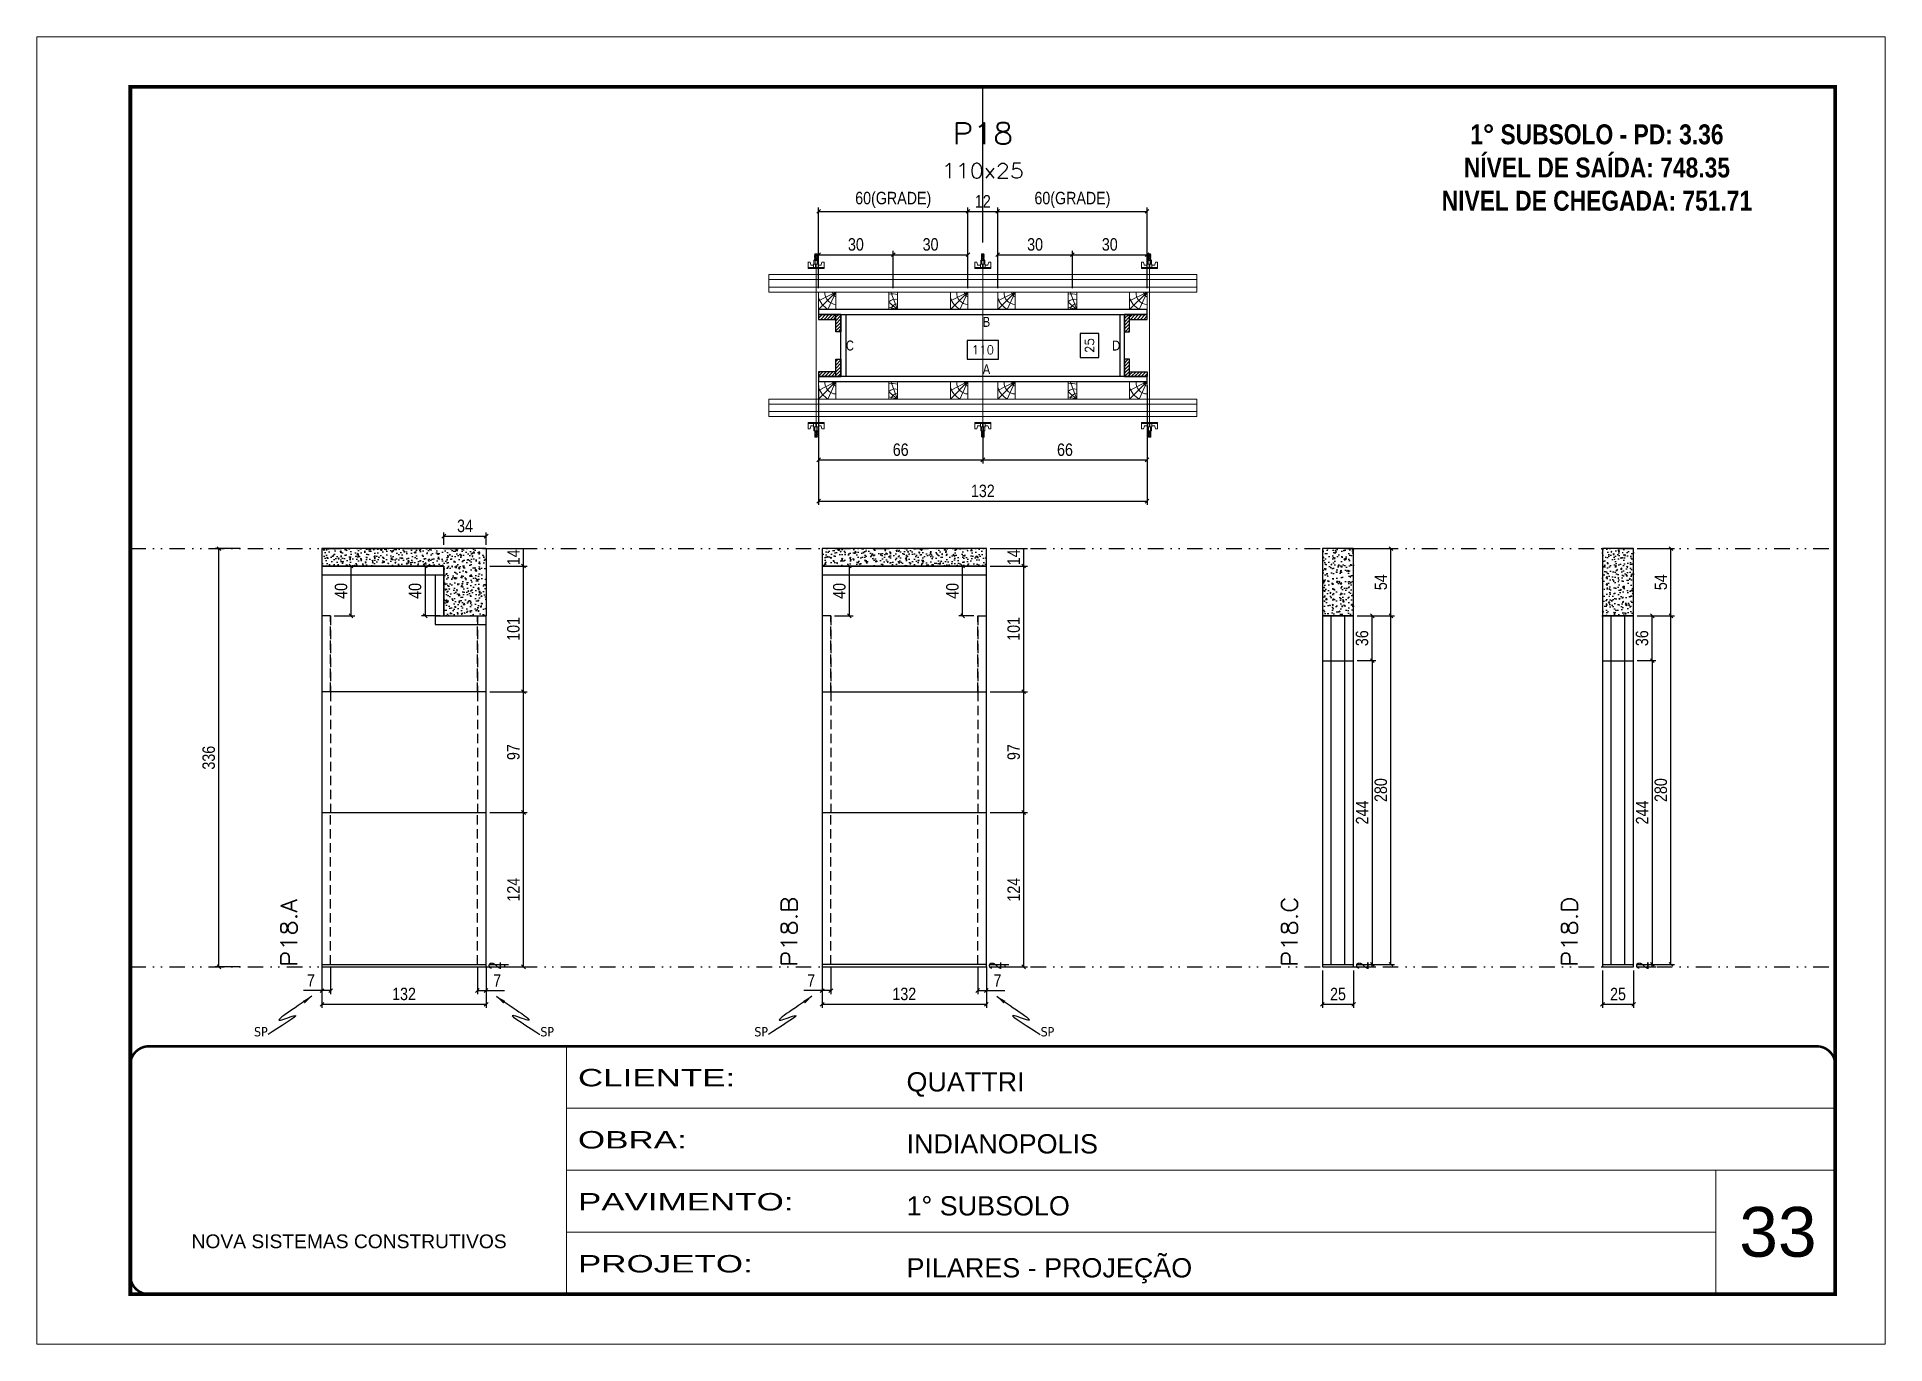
# Model space of a CAD drawing. Header units: millimetres. Extents: x 1945 to 8225, y 304 to 15137.
# Drawn here: x 1945 to 3430, y 4899 to 5949 of the extents above; entities that cross this region are included whole.
import ezdxf
from ezdxf.enums import TextEntityAlignment as Align

# ---------------------------------------------------------------- set-up
doc = ezdxf.new("R2010")
doc.units = ezdxf.units.MM
for name, pattern in [('CONTINUO', [0]), ('DASHED', [0.75, 0.5, -0.25]), ('DIVIDE2', [0.625, 0.25, -0.125, 0, -0.125, 0, -0.125]), ('HIDDEN', [0.375, 0.25, -0.125])]:
    doc.linetypes.add(name, pattern=pattern)
for name, color, linetype, lineweight in [('CARIMBO', 255, 'Continuous', 9), ('Folhas', 255, 'Continuous', 9), ('Hachura', 251, 'Continuous', 9), ('Madeira', 126, 'Continuous', 18), ('Perfil Metálico', 224, 'Continuous', 18), ('SARRAFO DE PRESSAO', 251, 'DASHED', 9), ('Texto Seção', 7, 'Continuous', 15)]:
    doc.layers.add(name, color=color, linetype=linetype, lineweight=lineweight)
for name, color, linetype in [('COTA', 241, 'Continuous'), ('NOMENCLATURA', 7, 'Continuous'), ('Nível', 160, 'Continuous'), ('Painéis', 200, 'Continuous'), ('PONTALETE', 7, 'Continuous'), ('SARR_2.2x7', 40, 'Continuous'), ('SARRAFO', 251, 'Continuous'), ('texto', 7, 'Continuous'), ('Texto de Titulo', 7, 'Continuous'), ('Texto Qtd Sarr', 242, 'Continuous')]:
    doc.layers.add(name, color=color, linetype=linetype)
doc.styles.add('ARIAL', font='arial.ttf')
doc.styles.add('COTA TECNICA', font='techl___.ttf', dxfattribs={"height": 10})
doc.styles.add('COTA TECNICA 2X', font='techl___.ttf', dxfattribs={"height": 10})
doc.styles.add('REGUA-120', font='ROMANS.shx', dxfattribs={"height": 15})
doc.styles.add('ROMANC', font='techb___.ttf', dxfattribs={"height": 2.5})
doc.styles.add('ROMANS', font='romans.shx')
doc.styles.get("Standard").update_dxf_attribs({"font": 'arial.ttf'})
doc.styles.add('Tecnologia', font='')
doc.styles.get('Tecnologia').set_extended_font_data('Forgotten Futurist')
doc.dimstyles.new('cotax2', dxfattribs={"dimtxt": 10, "dimasz": 3, "dimexe": 3, "dimexo": 3, "dimgap": 3, "dimtad": 1, "dimdec": 1, "dimlfac": 0.5, "dimzin": 12, "dimdsep": 46, "dimtxsty": 'COTA TECNICA 2X', "dimblk1": 'OBLIQUE', "dimblk2": 'OBLIQUE', "dimsah": 1, "dimcen": 0.9, "dimclrd": 256, "dimclre": 256, "dimclrt": 256, "dimadec": 1, "dimazin": 3, "dimtfac": 1, "dimtdec": 1, "dimtmove": 2, "dimatfit": 3, "dimfxl": 1, "dimtolj": 1, "dimtzin": 12, "dimarcsym": 0})
doc.dimstyles.new('PAINEL', dxfattribs={"dimtxt": 10, "dimasz": 3, "dimexe": 3, "dimexo": 3, "dimgap": 3, "dimtad": 1, "dimdec": 1, "dimzin": 12, "dimdsep": 46, "dimtxsty": 'COTA TECNICA', "dimblk1": 'OBLIQUE', "dimblk2": 'OBLIQUE', "dimsah": 1, "dimcen": 0.9, "dimclrd": 4, "dimclre": 4, "dimclrt": 240, "dimadec": 1, "dimazin": 3, "dimtfac": 1, "dimtdec": 1, "dimtmove": 0, "dimatfit": 3, "dimfxl": 1, "dimtolj": 1, "dimtzin": 12, "dimarcsym": 0})
doc.dimstyles.new('PAINEL-NOVA', dxfattribs={"dimtxt": 10, "dimasz": 3, "dimexe": 3, "dimexo": 3, "dimgap": 3, "dimtad": 1, "dimdec": 1, "dimzin": 12, "dimdsep": 46, "dimtxsty": 'COTA TECNICA', "dimblk1": 'OBLIQUE', "dimblk2": 'OBLIQUE', "dimsah": 1, "dimcen": 0.9, "dimclrd": 4, "dimclre": 4, "dimclrt": 240, "dimadec": 1, "dimazin": 3, "dimtfac": 1, "dimtdec": 1, "dimtix": 1, "dimtmove": 0, "dimatfit": 3, "dimfxl": 1, "dimtolj": 1, "dimtzin": 12, "dimarcsym": 0})
doc.dimstyles.new('SECÇÃO 2', dxfattribs={"dimtxt": 7, "dimasz": 6, "dimexe": 0.18, "dimexo": 2, "dimgap": -4, "dimtad": 3, "dimdec": 1, "dimlfac": 0.5, "dimzin": 12, "dimdsep": 46, "dimtxsty": 'ROMANS', "dimblk": 'ARCHTICK', "dimcen": 0.09, "dimse1": 1, "dimse2": 1, "dimsd1": 1, "dimsd2": 1, "dimclrd": 180, "dimclre": 5, "dimclrt": 1, "dimadec": 0, "dimazin": 3, "dimtfac": 1, "dimtdec": 1, "dimtofl": 0, "dimtmove": 0, "dimatfit": 3, "dimldrblk": 'ARCHTICK', "dimfxl": 1, "dimtolj": 1, "dimtzin": 0, "dimarcsym": 0})
doc.dimstyles.get("Standard").update_dxf_attribs({"dimtxt": 0.18, "dimasz": 0.18, "dimexe": 0.18, "dimexo": 0.0625, "dimgap": 0.09, "dimtad": 0, "dimtih": 1, "dimtoh": 1, "dimdec": 4, "dimzin": 0, "dimdsep": 46, "dimtxsty": 'Standard', "dimcen": 0.09, "dimadec": 0, "dimazin": 0, "dimtfac": 1, "dimtdec": 4, "dimtofl": 0, "dimtmove": 0, "dimatfit": 3, "dimfxl": 1, "dimtolj": 1, "dimtzin": 0, "dimarcsym": 0})
pattern_1 = [(46, (2674.8572, 7832.8252), (-1.3703423, 1.3233242), [])]
pattern_2 = [(51, (3893.807, 7934.673), (9.121755, -0.637855), [0.9525, -10.4775]), (356, (3893.807, 7934.673), (-1.928623, 9.520633), [0.762, -8.38203]), (101.45144, (3894.567, 7934.62), (7.193132, 8.882778), [0.8095, -8.904512]), (47.1842, (3893.763, 7937.213), (13.588575, -1.865247), [1.42875, -15.71625]), (97.63556, (3894.895, 7937.058), (11.65249, 12.576586), [1.21425, -13.35678]), (352.18415, (3893.763, 7937.213), (11.65249, 12.576586), [1.143, -12.572987]), (22, (3895.044, 7936.6), (7.668804, -4.98018), [0.9525, -10.4775]), (327, (3895.044, 7936.6), (2.928905, 9.261925), [0.762, -8.382]), (72.45145, (3895.683, 7936.185), (10.597708, 4.281746), [0.8095, -8.904497]), (38.5, (3893.807, 7934.6733), (0.0806222, 4.2298032), [0, -8.2804, 0, -8.509, 0, -8.41375]), (8.5, (3893.807, 7934.6733), (3.253055, 5.066574), [0, -4.8514, 0, -8.0899, 0, -3.20675]), (328.5, (3890.9754, 7934.624), (6.7834962, -0.1680745), [0, -3.175, 0, -9.906, 0, -13.1445]), (318.5, (3889.7056, 7934.602), (7.383143, 1.400391), [0, -4.1275, 0, -6.5786, 0, -9.3345])]

msp = doc.modelspace()

# ---------------------------------------------------------------- texts
at = {"layer": 'CARIMBO', "style": 'ARIAL'}
msp.add_text('33', height=40, dxfattribs=at).set_placement((3312.72, 4968.65))
at = {"layer": 'NOMENCLATURA', "linetype": 'Continuous', "ltscale": 30, "width": 0.8}
for s, p in [('B', (2704.86, 5715.63)), ('C', (2594.86, 5696.63)), ('D', (2808.86, 5696.63)), ('A', (2704.86, 5677.63))]:
    msp.add_text(s, height=8, dxfattribs=at).set_placement(p)
at = {"layer": 'NOMENCLATURA', "color": 2, "insert": (3198.35, 5878.3), "char_height": 16, "attachment_point": 2, "style": 'ROMANC'}
msp.add_mtext_dynamic_manual_height_columns('1° SUBSOLO - PD: 3.36\\PNÍVEL DE SAÍDA: 748.35\\PNIVEL DE CHEGADA: 751.71', width=449.0761, gutter_width=1, heights=[0], dxfattribs=at)
at = {"layer": 'Texto Seção', "style": 'REGUA-120', "width": 1.1}
for s, p in [('P18.A', (2153.81, 5201.47)), ('P18.B', (2555.81, 5201.47)), ('P18.C', (2957.81, 5201.47)), ('P18.D', (3182.81, 5201.47))]:
    msp.add_text(s, height=13, rotation=90, dxfattribs=at).set_placement(p)

# ---------------------------------------------------------------- blocks, each defined once
blk = doc.blocks.new('9999999999')
at = {"color": 30, "linetype": 'CONTINUO'}
for p, q in [((98564.6, 34230.2), (98564.6, 34429.4)), ((98564.6, 34379.6), (99584, 34379.6)), ((98564.6, 34329.8), (99488, 34329.8)), ((99584, 34329.8), (99488, 34329.8)), ((99488, 34329.8), (99488, 34230.2)), ((98564.6, 34280), (99488, 34280))]:
    blk.add_line(p, q, dxfattribs=at)
at = {"color": 30, "linetype": 'CONTINUO', "const_width": 2}
blk.add_lwpolyline([(99584, 34230.2), (99584, 34414.4, 0.414214), (99569, 34429.4), (98229, 34429.4, 0.414214), (98214, 34414.4), (98214, 34245.2, 0.414214), (98229, 34230.2), (99584, 34230.2)], format="xyb", dxfattribs=at)
at = {"layer": 'Folhas'}
blk.add_lwpolyline([(98139, 34190.2), (99624, 34190.2), (99624, 35240.2), (98139, 35240.2)], close=True, dxfattribs=at)
at = {"layer": 'Folhas', "color": 30, "const_width": 3}
blk.add_lwpolyline([(98214, 34230.2), (99584, 34230.2), (99584, 35200.2), (98214, 35200.2)], close=True, dxfattribs=at)
at = {"color": 7, "linetype": 'Continuous', "ltscale": 5, "style": 'ARIAL'}
for s, height, p in [('QUATTRI', 15.48, (98837.7, 34393.1)), ('INDIANOPOLIS', 15.483, (98837.7, 34343.3)), ('1° SUBSOLO', 15.48, (98837.7, 34293.5)), ('NOVA SISTEMAS CONSTRUTIVOS', 11.059, (98263.2, 34267.2)), ('PILARES - PROJEÇÃO', 15.483, (98837.7, 34243.7))]:
    blk.add_text(s, height=height, dxfattribs=at).set_placement(p)
at = {"layer": 'Folhas', "color": 7, "style": 'Tecnologia', "width": 1.5}
for s, p in [('CLIENTE:', (98573.7, 34397.2)), ('OBRA:', (98573.7, 34347.3)), ('PAVIMENTO:', (98573.7, 34297.5)), ('PROJETO:', (98573.7, 34247.7))]:
    blk.add_text(s, height=14, dxfattribs=at).set_placement(p)
blk = doc.blocks.new('_Oblique')
at = {"color": 0, "linetype": 'ByBlock', "lineweight": -2}
blk.add_line((-0.5, -0.5), (0.5, 0.5), dxfattribs=at)
blk = doc.blocks.new('*D1599')
at = {"layer": 'COTA', "linetype": 'Continuous', "lineweight": -2, "ltscale": 30, "transparency": 16777216}
for p, q in [((2572.9, 5668.6), (2572.9, 5572.6)), ((2836.9, 5668.6), (2836.9, 5572.6)), ((2572.9, 5575.6), (2836.9, 5575.6))]:
    blk.add_line(p, q, dxfattribs=at)
at = {"layer": 'Defpoints', "color": 0, "linetype": 'Continuous', "ltscale": 30, "transparency": 16777216}
for p in [(2572.9, 5671.6), (2836.9, 5671.6), (2836.9, 5575.6)]:
    blk.add_point(p, dxfattribs=at)
at = {"layer": 'COTA', "linetype": 'Continuous', "lineweight": -2, "ltscale": 30, "transparency": 16777216, "xscale": 3, "yscale": 3, "zscale": 3, "rotation": 180}
blk.add_blockref('_Oblique', (2572.9, 5575.6), dxfattribs=at)
at = {"layer": 'COTA', "linetype": 'Continuous', "lineweight": -2, "ltscale": 30, "transparency": 16777216, "xscale": 3, "yscale": 3, "zscale": 3}
blk.add_blockref('_Oblique', (2836.9, 5575.6), dxfattribs=at)
at = {"layer": 'COTA', "linetype": 'Continuous', "ltscale": 30, "transparency": 16777216, "insert": (2704.9, 5583.8), "char_height": 10, "attachment_point": 5, "style": 'COTA TECNICA 2X'}
blk.add_mtext('\\A1;132', dxfattribs=at)
blk = doc.blocks.new('*D1430')
at = {"layer": 'COTA', "color": 180, "lineweight": -2, "transparency": 16777216}
for p, q in [((2717.4, 5704.6), (2692.4, 5704.6)), ((2692.4, 5704.6), (2692.4, 5689.6)), ((2717.4, 5689.6), (2717.4, 5704.6)), ((2692.4, 5689.6), (2717.4, 5689.6))]:
    blk.add_line(p, q, dxfattribs=at)
at = {"layer": 'Defpoints', "color": 0, "transparency": 16777216}
for p in [(2594.9, 5675.6), (2814.9, 5685.6), (2814.9, 5675.6)]:
    blk.add_point(p, dxfattribs=at)
at = {"layer": 'COTA', "color": 1, "transparency": 16777216, "insert": (2704.9, 5697.1), "char_height": 7, "attachment_point": 5, "style": 'ROMANS'}
blk.add_mtext('\\A1;110', dxfattribs=at)
blk = doc.blocks.new('_ArchTick')
at = {"color": 0, "linetype": 'ByBlock', "const_width": 0.15}
blk.add_lwpolyline([(-0.5, -0.5), (0.5, 0.5)], dxfattribs=at)
blk = doc.blocks.new('B1A.E')
at = {"layer": 'Madeira', "linetype": 'ByBlock', "ltscale": 0.05}
for p, q in [((0, 7), (0, 0)), ((0, 7), (0, 0)), ((7, 7), (7, 0)), ((7, 7), (7, 0))]:
    blk.add_line(p, q, dxfattribs=at)
at = {"layer": 'Madeira', "ltscale": 0.05}
for p, q in [((0, 7), (7, 7)), ((7, 7), (0, 0)), ((7, 7), (0, 3.5)), ((7, 7), (3.77, 0)), ((7, 0), (0, 0))]:
    blk.add_line(p, q, dxfattribs=at)
for centre, radius, start, end in [((7.54, 7), 7.87, 196.55279, 242.88446), ((7.08, 6.57), 4.53, 174.48614, 268.95308), ((7.09, 6.61), 1.41, 163.78187, 266.28246)]:
    blk.add_arc(centre, radius, start, end, dxfattribs=at)
blk = doc.blocks.new('B1A.D')
at = {"layer": 'COTA', "linetype": 'ByBlock'}
blk.add_blockref('B1A.E', (-7, 0), dxfattribs=at)
blk = doc.blocks.new('MEIO PONTALETE')
at = {"layer": 'Madeira'}
for q in [(2.71, 7), (3.5, 2.88), (3.5, 0.87)]:
    blk.add_line((0, 0), q, dxfattribs=at)
blk.add_lwpolyline([(0, 0), (3.5, 0), (3.5, 7), (0, 7)], close=True, dxfattribs=at)
for centre, radius, start, end in [((2.04, 0.06), 6.23, 76.44987, 109.09128), ((1.09, 0.9), 3.19, 40.90626, 109.98471), ((-0.21, -0.78), 3.09, 14.63219, 86.0383)]:
    blk.add_arc(centre, radius, start, end, dxfattribs=at)
blk = doc.blocks.new('BLOCK 2')
at = {"layer": 'PONTALETE', "color": 1, "xscale": -2, "yscale": 2, "zscale": 2}
blk.add_blockref('MEIO PONTALETE', (131231.1, 34114), dxfattribs=at)
blk = doc.blocks.new('A2')
at = {"layer": 'COTA', "linetype": 'ByBlock'}
blk.add_blockref('BLOCK 2', (-131205.2, -34118.6), dxfattribs=at)
blk = doc.blocks.new('B2A')
at = {"layer": 'COTA', "linetype": 'ByBlock', "xscale": 10, "yscale": 10, "zscale": 10}
blk.add_blockref('A2', (-188, 46), dxfattribs=at)
blk = doc.blocks.new('B2A.E')
at = {"layer": 'COTA', "linetype": 'ByBlock', "xscale": 0.05000874370170691, "yscale": 0.05000874370170691, "zscale": 0.05000874370170691}
blk.add_blockref('B2A', (0, 0), dxfattribs=at)
blk = doc.blocks.new('B1B.E')
at = {"layer": 'Madeira', "linetype": 'ByBlock', "ltscale": 0.05}
for p, q in [((0, 0), (0, -7)), ((0, 0), (0, -7)), ((7, 0), (7, -7)), ((7, 0), (7, -7))]:
    blk.add_line(p, q, dxfattribs=at)
at = {"layer": 'Madeira', "ltscale": 0.05}
for p, q in [((0, 0), (7, 0)), ((7, 0), (0, -7)), ((7, 0), (0, -3.5)), ((7, 0), (3.77, -7)), ((7, -7), (0, -7))]:
    blk.add_line(p, q, dxfattribs=at)
for centre, radius, start, end in [((7.08, -0.43), 4.53, 174.48614, 268.95308), ((7.09, -0.39), 1.41, 163.78187, 266.28246), ((7.54, 0), 7.87, 196.55279, 242.88446)]:
    blk.add_arc(centre, radius, start, end, dxfattribs=at)
blk = doc.blocks.new('B1B.D')
at = {"layer": 'Madeira', "linetype": 'ByBlock', "ltscale": 0.05}
for p, q in [((-7, 0), (-7, -7)), ((-7, 0), (-7, -7)), ((0, 0), (0, -7)), ((0, 0), (0, -7))]:
    blk.add_line(p, q, dxfattribs=at)
at = {"layer": 'Madeira', "ltscale": 0.05}
for p, q in [((-7, 0), (0, 0)), ((0, 0), (-7, -7)), ((0, 0), (-7, -3.5)), ((0, -7), (-7, -7)), ((0, 0), (-3.23, -7))]:
    blk.add_line(p, q, dxfattribs=at)
for centre, radius, start, end in [((0.54, 0), 7.87, 196.55279, 242.88446), ((0.08, -0.44), 4.53, 174.48614, 268.95308), ((0.09, -0.39), 1.41, 163.78187, 266.28246)]:
    blk.add_arc(centre, radius, start, end, dxfattribs=at)
blk = doc.blocks.new('*D1431')
at = {"layer": 'COTA', "linetype": 'Continuous', "lineweight": -2, "ltscale": 30, "transparency": 16777216}
for p, q in [((2572.9, 5751.4), (2572.9, 5811.4)), ((2572.9, 5808.4), (2692.9, 5808.4)), ((2692.9, 5751.4), (2692.9, 5811.4))]:
    blk.add_line(p, q, dxfattribs=at)
at = {"layer": 'Defpoints', "color": 0, "linetype": 'Continuous', "ltscale": 30, "transparency": 16777216}
for p in [(2692.9, 5808.4), (2572.9, 5748.4), (2692.9, 5748.4)]:
    blk.add_point(p, dxfattribs=at)
at = {"layer": 'COTA', "linetype": 'Continuous', "lineweight": -2, "ltscale": 30, "transparency": 16777216, "xscale": 3, "yscale": 3, "zscale": 3, "rotation": 180}
blk.add_blockref('_Oblique', (2572.9, 5808.4), dxfattribs=at)
at = {"layer": 'COTA', "linetype": 'Continuous', "lineweight": -2, "ltscale": 30, "transparency": 16777216, "xscale": 3, "yscale": 3, "zscale": 3}
blk.add_blockref('_Oblique', (2692.9, 5808.4), dxfattribs=at)
at = {"layer": 'COTA', "linetype": 'Continuous', "ltscale": 30, "transparency": 16777216, "insert": (2632.9, 5817.6), "char_height": 10, "attachment_point": 5, "style": 'COTA TECNICA 2X'}
blk.add_mtext('\\A1;60(GRADE)', dxfattribs=at)
blk = doc.blocks.new('B2B.E')
at = {"layer": 'COTA', "linetype": 'ByBlock'}
blk.add_blockref('B2A.E', (0, -7), dxfattribs=at)
blk = doc.blocks.new('*D1432')
at = {"layer": 'COTA', "linetype": 'Continuous', "lineweight": -2, "ltscale": 30, "transparency": 16777216}
for p, q in [((2572.9, 5746.6), (2572.9, 5776.6)), ((2572.9, 5773.6), (2632.9, 5773.6)), ((2632.9, 5746.6), (2632.9, 5776.6))]:
    blk.add_line(p, q, dxfattribs=at)
at = {"layer": 'Defpoints', "color": 0, "linetype": 'Continuous', "ltscale": 30, "transparency": 16777216}
for p in [(2632.9, 5773.6), (2572.9, 5743.6), (2632.9, 5743.6)]:
    blk.add_point(p, dxfattribs=at)
at = {"layer": 'COTA', "linetype": 'Continuous', "lineweight": -2, "ltscale": 30, "transparency": 16777216, "xscale": 3, "yscale": 3, "zscale": 3, "rotation": 180}
blk.add_blockref('_Oblique', (2572.9, 5773.6), dxfattribs=at)
at = {"layer": 'COTA', "linetype": 'Continuous', "lineweight": -2, "ltscale": 30, "transparency": 16777216, "xscale": 3, "yscale": 3, "zscale": 3}
blk.add_blockref('_Oblique', (2632.9, 5773.6), dxfattribs=at)
at = {"layer": 'COTA', "linetype": 'Continuous', "ltscale": 30, "transparency": 16777216, "insert": (2602.9, 5781.8), "char_height": 10, "attachment_point": 5, "style": 'COTA TECNICA 2X'}
blk.add_mtext('\\A1;30', dxfattribs=at)
blk = doc.blocks.new('*D1433')
at = {"layer": 'COTA', "linetype": 'Continuous', "lineweight": -2, "ltscale": 30, "transparency": 16777216}
for p, q in [((2632.9, 5746.6), (2632.9, 5776.6)), ((2632.9, 5773.6), (2692.9, 5773.6)), ((2692.9, 5746.6), (2692.9, 5776.6))]:
    blk.add_line(p, q, dxfattribs=at)
at = {"layer": 'Defpoints', "color": 0, "linetype": 'Continuous', "ltscale": 30, "transparency": 16777216}
for p in [(2692.9, 5773.6), (2632.9, 5743.6), (2692.9, 5743.6)]:
    blk.add_point(p, dxfattribs=at)
at = {"layer": 'COTA', "linetype": 'Continuous', "lineweight": -2, "ltscale": 30, "transparency": 16777216, "xscale": 3, "yscale": 3, "zscale": 3, "rotation": 180}
blk.add_blockref('_Oblique', (2632.9, 5773.6), dxfattribs=at)
at = {"layer": 'COTA', "linetype": 'Continuous', "lineweight": -2, "ltscale": 30, "transparency": 16777216, "xscale": 3, "yscale": 3, "zscale": 3}
blk.add_blockref('_Oblique', (2692.9, 5773.6), dxfattribs=at)
at = {"layer": 'COTA', "linetype": 'Continuous', "ltscale": 30, "transparency": 16777216, "insert": (2662.9, 5781.8), "char_height": 10, "attachment_point": 5, "style": 'COTA TECNICA 2X'}
blk.add_mtext('\\A1;30', dxfattribs=at)
blk = doc.blocks.new('*D1434')
at = {"layer": 'COTA', "linetype": 'Continuous', "lineweight": -2, "ltscale": 30, "transparency": 16777216}
for p, q in [((2692.9, 5751.4), (2692.9, 5811.4)), ((2692.9, 5808.4), (2716.9, 5808.4)), ((2716.9, 5751.4), (2716.9, 5811.4))]:
    blk.add_line(p, q, dxfattribs=at)
at = {"layer": 'Defpoints', "color": 0, "linetype": 'Continuous', "ltscale": 30, "transparency": 16777216}
for p in [(2716.9, 5808.4), (2692.9, 5748.4), (2716.9, 5748.4)]:
    blk.add_point(p, dxfattribs=at)
at = {"layer": 'COTA', "linetype": 'Continuous', "lineweight": -2, "ltscale": 30, "transparency": 16777216, "xscale": 3, "yscale": 3, "zscale": 3, "rotation": 180}
blk.add_blockref('_Oblique', (2692.9, 5808.4), dxfattribs=at)
at = {"layer": 'COTA', "linetype": 'Continuous', "lineweight": -2, "ltscale": 30, "transparency": 16777216, "xscale": 3, "yscale": 3, "zscale": 3}
blk.add_blockref('_Oblique', (2716.9, 5808.4), dxfattribs=at)
at = {"layer": 'COTA', "linetype": 'Continuous', "ltscale": 30, "transparency": 16777216, "insert": (2704.9, 5816.5), "char_height": 10, "attachment_point": 5, "style": 'COTA TECNICA 2X'}
blk.add_mtext('\\A1;12', dxfattribs=at)
blk = doc.blocks.new('*D1435')
at = {"layer": 'COTA', "linetype": 'Continuous', "lineweight": -2, "ltscale": 30, "transparency": 16777216}
for p, q in [((2716.9, 5751.4), (2716.9, 5811.4)), ((2716.9, 5808.4), (2836.9, 5808.4)), ((2836.9, 5751.4), (2836.9, 5811.4))]:
    blk.add_line(p, q, dxfattribs=at)
at = {"layer": 'Defpoints', "color": 0, "linetype": 'Continuous', "ltscale": 30, "transparency": 16777216}
for p in [(2836.9, 5808.4), (2716.9, 5748.4), (2836.9, 5748.4)]:
    blk.add_point(p, dxfattribs=at)
at = {"layer": 'COTA', "linetype": 'Continuous', "lineweight": -2, "ltscale": 30, "transparency": 16777216, "xscale": 3, "yscale": 3, "zscale": 3, "rotation": 180}
blk.add_blockref('_Oblique', (2716.9, 5808.4), dxfattribs=at)
at = {"layer": 'COTA', "linetype": 'Continuous', "lineweight": -2, "ltscale": 30, "transparency": 16777216, "xscale": 3, "yscale": 3, "zscale": 3}
blk.add_blockref('_Oblique', (2836.9, 5808.4), dxfattribs=at)
at = {"layer": 'COTA', "linetype": 'Continuous', "ltscale": 30, "transparency": 16777216, "insert": (2776.9, 5817.6), "char_height": 10, "attachment_point": 5, "style": 'COTA TECNICA 2X'}
blk.add_mtext('\\A1;60(GRADE)', dxfattribs=at)
blk = doc.blocks.new('*D1436')
at = {"layer": 'COTA', "linetype": 'Continuous', "lineweight": -2, "ltscale": 30, "transparency": 16777216}
for p, q in [((2716.9, 5746.6), (2716.9, 5776.6)), ((2716.9, 5773.6), (2776.9, 5773.6)), ((2776.9, 5746.6), (2776.9, 5776.6))]:
    blk.add_line(p, q, dxfattribs=at)
at = {"layer": 'Defpoints', "color": 0, "linetype": 'Continuous', "ltscale": 30, "transparency": 16777216}
for p in [(2776.9, 5773.6), (2716.9, 5743.6), (2776.9, 5743.6)]:
    blk.add_point(p, dxfattribs=at)
at = {"layer": 'COTA', "linetype": 'Continuous', "lineweight": -2, "ltscale": 30, "transparency": 16777216, "xscale": 3, "yscale": 3, "zscale": 3, "rotation": 180}
blk.add_blockref('_Oblique', (2716.9, 5773.6), dxfattribs=at)
at = {"layer": 'COTA', "linetype": 'Continuous', "lineweight": -2, "ltscale": 30, "transparency": 16777216, "xscale": 3, "yscale": 3, "zscale": 3}
blk.add_blockref('_Oblique', (2776.9, 5773.6), dxfattribs=at)
at = {"layer": 'COTA', "linetype": 'Continuous', "ltscale": 30, "transparency": 16777216, "insert": (2746.9, 5781.8), "char_height": 10, "attachment_point": 5, "style": 'COTA TECNICA 2X'}
blk.add_mtext('\\A1;30', dxfattribs=at)
blk = doc.blocks.new('*D1437')
at = {"layer": 'COTA', "linetype": 'Continuous', "lineweight": -2, "ltscale": 30, "transparency": 16777216}
for p, q in [((2776.9, 5746.6), (2776.9, 5776.6)), ((2776.9, 5773.6), (2836.9, 5773.6)), ((2836.9, 5746.6), (2836.9, 5776.6))]:
    blk.add_line(p, q, dxfattribs=at)
at = {"layer": 'Defpoints', "color": 0, "linetype": 'Continuous', "ltscale": 30, "transparency": 16777216}
for p in [(2836.9, 5773.6), (2776.9, 5743.6), (2836.9, 5743.6)]:
    blk.add_point(p, dxfattribs=at)
at = {"layer": 'COTA', "linetype": 'Continuous', "lineweight": -2, "ltscale": 30, "transparency": 16777216, "xscale": 3, "yscale": 3, "zscale": 3, "rotation": 180}
blk.add_blockref('_Oblique', (2776.9, 5773.6), dxfattribs=at)
at = {"layer": 'COTA', "linetype": 'Continuous', "lineweight": -2, "ltscale": 30, "transparency": 16777216, "xscale": 3, "yscale": 3, "zscale": 3}
blk.add_blockref('_Oblique', (2836.9, 5773.6), dxfattribs=at)
at = {"layer": 'COTA', "linetype": 'Continuous', "ltscale": 30, "transparency": 16777216, "insert": (2806.9, 5781.8), "char_height": 10, "attachment_point": 5, "style": 'COTA TECNICA 2X'}
blk.add_mtext('\\A1;30', dxfattribs=at)
blk = doc.blocks.new('C')
at = {"layer": 'Hachura', "color": 0}
for p, q in [((0, 3.22), (0, -3.22)), ((0.45, 3.22), (0, 3.22)), ((0.46, 3.16), (0, 3.16)), ((0.46, 3.05), (0, 3.05)), ((0.46, 2.88), (0, 2.88)), ((0, 2.75), (0, -1.16)), ((0.46, 2.65), (0, 2.65)), ((0.46, 2.23), (0, 2.23)), ((0.46, 1.51), (0, 1.51)), ((0.39, 0.49), (0.17, 0.49)), ((0.45, -3.23), (0.45, 3.22)), ((0.45, 3.22), (2.58, 3.22)), ((1.74, 0.97), (0.45, 0.97)), ((1.45, 0.1), (0.45, 0.1)), ((1.35, 1.94), (1.35, 0.96)), ((2.58, 2.39), (1.47, 2.09)), ((1.74, -0.97), (1.74, 0.97)), ((1.74, 0.97), (1.74, 0.84)), ((1.74, 0.97), (1.74, 0.84)), ((1.74, 0.84), (3.35, 0.84)), ((3.35, 0.45), (1.74, 0.45)), ((2.58, 3.22), (2.58, 2.39)), ((3.32, 0.84), (3.32, -0.84)), ((3.35, 0.84), (3.35, -0.84)), ((3.68, 0.45), (3.35, 0.45)), ((3.84, -0.52), (3.35, 0.45)), ((3.35, 0.06), (3.67, -0.57)), ((3.68, 0.45), (4.16, -0.52)), ((3.72, 0.5), (4.25, -0.57)), ((4.37, -0.55), (3.83, 0.53)), ((4.15, 0.45), (3.93, 0.45)), ((4.42, -0.52), (3.93, 0.45)), ((4.15, 0.45), (4.26, 0.45)), ((4.26, 0.45), (4.74, -0.52)), ((4.3, 0.5), (4.83, -0.57)), ((4.95, -0.55), (4.41, 0.53)), ((4.51, 0.45), (4.84, 0.45)), ((5, -0.52), (4.51, 0.45)), ((4.84, 0.45), (5.32, -0.52)), ((4.88, 0.5), (5.41, -0.57)), ((5.53, -0.55), (4.99, 0.53)), ((5.58, -0.52), (5.09, 0.45)), ((5.42, 0.45), (5.09, 0.45)), ((5.58, -0.52), (5.09, 0.45)), ((5.42, 0.45), (5.74, -0.19)), ((5.46, 0.5), (5.74, -0.07)), ((5.74, 0.19), (5.57, 0.53)), ((5.74, 0.32), (5.68, 0.45)), ((5.68, 0.45), (5.74, 0.45)), ((5.74, 0.45), (5.9, 0.29)), ((5.74, 0.45), (5.74, -0.52)), ((5.9, -0.36), (5.9, 0.29)), ((0.45, 0), (0, 0)), ((0.46, -1.52), (0, -1.52)), ((0.46, -2.23), (0, -2.23)), ((0.46, -2.65), (0, -2.65)), ((0.46, -2.88), (0, -2.88)), ((0.46, -3.05), (0, -3.05)), ((0.46, -3.16), (0, -3.16)), ((0, -3.22), (2.57, -3.22)), ((0.08, -0.48), (0.29, -0.48)), ((0.29, -0.48), (0.4, -0.48)), ((0.45, 0), (0.45, -0.97)), ((0.45, -0.16), (1.45, -0.16)), ((0.45, -0.65), (0.45, -0.32)), ((0.45, -3.23), (0.45, -0.65)), ((0.45, -0.97), (1.74, -0.97)), ((1.35, -1.94), (1.35, -0.97)), ((2.58, -2.39), (1.47, -2.1)), ((3.35, -0.32), (1.74, -0.32)), ((3.35, -0.84), (1.74, -0.84)), ((2.58, -3.23), (2.58, -2.39)), ((3.35, -0.07), (3.58, -0.52)), ((3.35, -0.52), (3.58, -0.52)), ((3.84, -0.52), (4.16, -0.52)), ((4.42, -0.52), (4.74, -0.52)), ((4.63, -0.52), (4.74, -0.52)), ((5, -0.52), (5.32, -0.52)), ((5.58, -0.52), (5.74, -0.52)), ((5.74, -0.52), (5.9, -0.36)), ((5.74, -0.52), (5.74, -0.52))]:
    blk.add_line(p, q, dxfattribs=at)
for centre, radius, start, end in [((1.52, 1.94), 0.161, 104.74356, 180), ((1.44, -0.03), 0.129, 272.69497, 87.30503), ((3.81, 0.39), 0.143, 25.56881, 154.43119), ((4.39, 0.39), 0.143, 25.56881, 154.43119), ((4.97, 0.39), 0.143, 25.56881, 154.43119), ((5.55, 0.39), 0.143, 25.56881, 154.43119), ((0.17, -0.37), 0.174, 221.74404, 317.85924), ((1.52, -1.94), 0.161, 180, 255.25644), ((3.71, -0.4), 0.174, 222.14076, 318.25596), ((4.29, -0.4), 0.174, 222.14076, 318.25596), ((4.87, -0.4), 0.174, 222.14076, 318.25596), ((5.45, -0.4), 0.174, 222.14076, 318.25596), ((5.61, -0.4), 0.174, 317.85924, 318.25596)]:
    blk.add_arc(centre, radius, start, end, dxfattribs=at)
blk = doc.blocks.new('PAR.CIM')
at = {"layer": 'Hachura', "linetype": 'Continuous', "xscale": -1, "rotation": 270}
blk.add_blockref('C', (0, 0), dxfattribs=at)
blk = doc.blocks.new('PAR.BAI')
at = {"layer": 'Hachura', "linetype": 'Continuous', "xscale": -1, "rotation": 90}
blk.add_blockref('C', (0, 0), dxfattribs=at)
blk = doc.blocks.new('*D1438')
at = {"layer": 'COTA', "linetype": 'Continuous', "lineweight": -2, "ltscale": 30, "transparency": 16777216}
for p, q in [((2572.9, 5639), (2572.9, 5605.8)), ((2704.9, 5635.8), (2704.9, 5605.8)), ((2572.9, 5608.8), (2704.9, 5608.8))]:
    blk.add_line(p, q, dxfattribs=at)
at = {"layer": 'Defpoints', "color": 0, "linetype": 'Continuous', "ltscale": 30, "transparency": 16777216}
for p in [(2572.9, 5642), (2704.9, 5638.8), (2704.9, 5608.8)]:
    blk.add_point(p, dxfattribs=at)
at = {"layer": 'COTA', "linetype": 'Continuous', "lineweight": -2, "ltscale": 30, "transparency": 16777216, "xscale": 3, "yscale": 3, "zscale": 3, "rotation": 180}
blk.add_blockref('_Oblique', (2572.9, 5608.8), dxfattribs=at)
at = {"layer": 'COTA', "linetype": 'Continuous', "lineweight": -2, "ltscale": 30, "transparency": 16777216, "xscale": 3, "yscale": 3, "zscale": 3}
blk.add_blockref('_Oblique', (2704.9, 5608.8), dxfattribs=at)
at = {"layer": 'COTA', "linetype": 'Continuous', "ltscale": 30, "transparency": 16777216, "insert": (2638.9, 5616.9), "char_height": 10, "attachment_point": 5, "style": 'COTA TECNICA 2X'}
blk.add_mtext('\\A1;66', dxfattribs=at)
blk = doc.blocks.new('*D1439')
at = {"layer": 'COTA', "linetype": 'Continuous', "lineweight": -2, "ltscale": 30, "transparency": 16777216}
for p, q in [((2704.9, 5635.8), (2704.9, 5605.8)), ((2836.9, 5639.1), (2836.9, 5605.8)), ((2704.9, 5608.8), (2836.9, 5608.8))]:
    blk.add_line(p, q, dxfattribs=at)
at = {"layer": 'Defpoints', "color": 0, "linetype": 'Continuous', "ltscale": 30, "transparency": 16777216}
for p in [(2704.9, 5638.8), (2836.9, 5642.1), (2836.9, 5608.8)]:
    blk.add_point(p, dxfattribs=at)
at = {"layer": 'COTA', "linetype": 'Continuous', "lineweight": -2, "ltscale": 30, "transparency": 16777216, "xscale": 3, "yscale": 3, "zscale": 3, "rotation": 180}
blk.add_blockref('_Oblique', (2704.9, 5608.8), dxfattribs=at)
at = {"layer": 'COTA', "linetype": 'Continuous', "lineweight": -2, "ltscale": 30, "transparency": 16777216, "xscale": 3, "yscale": 3, "zscale": 3}
blk.add_blockref('_Oblique', (2836.9, 5608.8), dxfattribs=at)
at = {"layer": 'COTA', "linetype": 'Continuous', "ltscale": 30, "transparency": 16777216, "insert": (2770.9, 5616.9), "char_height": 10, "attachment_point": 5, "style": 'COTA TECNICA 2X'}
blk.add_mtext('\\A1;66', dxfattribs=at)
blk = doc.blocks.new('*D191')
at = {"layer": 'COTA', "color": 4, "linetype": 'Continuous', "lineweight": -2, "ltscale": 30, "transparency": 16777216}
for p, q in [((3005.8, 5447.5), (3020.8, 5447.5)), ((3017.8, 5447.5), (3017.8, 5203.5)), ((3005.8, 5203.5), (3020.8, 5203.5))]:
    blk.add_line(p, q, dxfattribs=at)
at = {"layer": 'Defpoints', "color": 0, "linetype": 'Continuous', "ltscale": 30, "transparency": 16777216}
for p in [(3002.8, 5447.5), (3002.8, 5203.5), (3017.8, 5203.5)]:
    blk.add_point(p, dxfattribs=at)
at = {"layer": 'COTA', "color": 4, "linetype": 'Continuous', "lineweight": -2, "ltscale": 30, "transparency": 16777216, "xscale": 3, "yscale": 3, "zscale": 3}
for p, rotation in [((3017.8, 5447.5), 90), ((3017.8, 5203.5), 270)]:
    blk.add_blockref('_Oblique', p, dxfattribs=dict(at, rotation=rotation))
at = {"layer": 'COTA', "color": 240, "linetype": 'Continuous', "ltscale": 30, "transparency": 16777216, "insert": (3009.7, 5325.5), "char_height": 10, "attachment_point": 5, "rotation": 90, "style": 'COTA TECNICA'}
blk.add_mtext('\\A1;244', dxfattribs=at)
blk = doc.blocks.new('*D192')
at = {"layer": 'COTA', "color": 4, "linetype": 'Continuous', "lineweight": -2, "ltscale": 30, "transparency": 16777216}
for p, q in [((3005.8, 5483.5), (3020.8, 5483.5)), ((3017.8, 5447.5), (3017.8, 5483.5)), ((3005.8, 5447.5), (3020.8, 5447.5))]:
    blk.add_line(p, q, dxfattribs=at)
at = {"layer": 'Defpoints', "color": 0, "linetype": 'Continuous', "ltscale": 30, "transparency": 16777216}
for p in [(3002.8, 5483.5), (3017.8, 5483.5), (3002.8, 5447.5)]:
    blk.add_point(p, dxfattribs=at)
at = {"layer": 'COTA', "color": 4, "linetype": 'Continuous', "lineweight": -2, "ltscale": 30, "transparency": 16777216, "xscale": 3, "yscale": 3, "zscale": 3}
for p, rotation in [((3017.8, 5483.5), 90), ((3017.8, 5447.5), 270)]:
    blk.add_blockref('_Oblique', p, dxfattribs=dict(at, rotation=rotation))
at = {"layer": 'COTA', "color": 240, "linetype": 'Continuous', "ltscale": 30, "transparency": 16777216, "insert": (3009.6, 5465.5), "char_height": 10, "attachment_point": 5, "rotation": 90, "style": 'COTA TECNICA'}
blk.add_mtext('\\A1;36', dxfattribs=at)
blk = doc.blocks.new('*D193')
at = {"layer": 'COTA', "color": 4, "linetype": 'Continuous', "lineweight": -2, "ltscale": 30, "transparency": 16777216}
for p, q in [((3230.8, 5447.5), (3245.8, 5447.5)), ((3242.8, 5447.5), (3242.8, 5203.5)), ((3230.8, 5203.5), (3245.8, 5203.5))]:
    blk.add_line(p, q, dxfattribs=at)
at = {"layer": 'Defpoints', "color": 0, "linetype": 'Continuous', "ltscale": 30, "transparency": 16777216}
for p in [(3227.8, 5447.5), (3227.8, 5203.5), (3242.8, 5203.5)]:
    blk.add_point(p, dxfattribs=at)
at = {"layer": 'COTA', "color": 4, "linetype": 'Continuous', "lineweight": -2, "ltscale": 30, "transparency": 16777216, "xscale": 3, "yscale": 3, "zscale": 3}
for p, rotation in [((3242.8, 5447.5), 90), ((3242.8, 5203.5), 270)]:
    blk.add_blockref('_Oblique', p, dxfattribs=dict(at, rotation=rotation))
at = {"layer": 'COTA', "color": 240, "linetype": 'Continuous', "ltscale": 30, "transparency": 16777216, "insert": (3234.7, 5325.5), "char_height": 10, "attachment_point": 5, "rotation": 90, "style": 'COTA TECNICA'}
blk.add_mtext('\\A1;244', dxfattribs=at)
blk = doc.blocks.new('*D194')
at = {"layer": 'COTA', "color": 4, "linetype": 'Continuous', "lineweight": -2, "ltscale": 30, "transparency": 16777216}
for p, q in [((3230.8, 5483.5), (3245.8, 5483.5)), ((3242.8, 5447.5), (3242.8, 5483.5)), ((3230.8, 5447.5), (3245.8, 5447.5))]:
    blk.add_line(p, q, dxfattribs=at)
at = {"layer": 'Defpoints', "color": 0, "linetype": 'Continuous', "ltscale": 30, "transparency": 16777216}
for p in [(3227.8, 5483.5), (3242.8, 5483.5), (3227.8, 5447.5)]:
    blk.add_point(p, dxfattribs=at)
at = {"layer": 'COTA', "color": 4, "linetype": 'Continuous', "lineweight": -2, "ltscale": 30, "transparency": 16777216, "xscale": 3, "yscale": 3, "zscale": 3}
for p, rotation in [((3242.8, 5483.5), 90), ((3242.8, 5447.5), 270)]:
    blk.add_blockref('_Oblique', p, dxfattribs=dict(at, rotation=rotation))
at = {"layer": 'COTA', "color": 240, "linetype": 'Continuous', "ltscale": 30, "transparency": 16777216, "insert": (3234.6, 5465.5), "char_height": 10, "attachment_point": 5, "rotation": 90, "style": 'COTA TECNICA'}
blk.add_mtext('\\A1;36', dxfattribs=at)
blk = doc.blocks.new('*D195')
at = {"layer": 'COTA', "color": 4, "linetype": 'Continuous', "lineweight": -2, "ltscale": 30, "transparency": 16777216}
for p, q in [((2308.8, 5203.5), (2323.8, 5203.5)), ((2308.8, 5201.5), (2323.8, 5201.5)), ((2320.8, 5201.5), (2320.8, 5203.5))]:
    blk.add_line(p, q, dxfattribs=at)
at = {"layer": 'Defpoints', "color": 0, "linetype": 'Continuous', "ltscale": 30, "transparency": 16777216}
for p in [(2305.8, 5203.5), (2305.8, 5201.5), (2320.8, 5203.5)]:
    blk.add_point(p, dxfattribs=at)
at = {"layer": 'COTA', "color": 240, "linetype": 'Continuous', "ltscale": 30, "transparency": 16777216, "insert": (2312.8, 5202.5), "char_height": 10, "attachment_point": 5, "rotation": 90, "style": 'COTA TECNICA'}
blk.add_mtext('\\A1;2', dxfattribs=at)
blk = doc.blocks.new('*D196')
at = {"layer": 'COTA', "color": 4, "linetype": 'Continuous', "lineweight": -2, "ltscale": 30, "transparency": 16777216}
for p, q in [((2308.8, 5422.5), (2338.8, 5422.5)), ((2335.8, 5325.5), (2335.8, 5422.5)), ((2308.8, 5325.5), (2338.8, 5325.5))]:
    blk.add_line(p, q, dxfattribs=at)
at = {"layer": 'Defpoints', "color": 0, "linetype": 'Continuous', "ltscale": 30, "transparency": 16777216}
for p in [(2305.8, 5422.5), (2335.8, 5422.5), (2305.8, 5325.5)]:
    blk.add_point(p, dxfattribs=at)
at = {"layer": 'COTA', "color": 4, "linetype": 'Continuous', "lineweight": -2, "ltscale": 30, "transparency": 16777216, "xscale": 3, "yscale": 3, "zscale": 3}
for p, rotation in [((2335.8, 5422.5), 90), ((2335.8, 5325.5), 270)]:
    blk.add_blockref('_Oblique', p, dxfattribs=dict(at, rotation=rotation))
at = {"layer": 'COTA', "color": 240, "linetype": 'Continuous', "ltscale": 30, "transparency": 16777216, "insert": (2327.7, 5374), "char_height": 10, "attachment_point": 5, "rotation": 90, "style": 'COTA TECNICA'}
blk.add_mtext('\\A1;97', dxfattribs=at)
blk = doc.blocks.new('*D197')
at = {"layer": 'COTA', "color": 4, "linetype": 'Continuous', "lineweight": -2, "ltscale": 30, "transparency": 16777216}
for p, q in [((2308.8, 5523.5), (2338.8, 5523.5)), ((2335.8, 5422.5), (2335.8, 5523.5)), ((2308.8, 5422.5), (2338.8, 5422.5))]:
    blk.add_line(p, q, dxfattribs=at)
at = {"layer": 'Defpoints', "color": 0, "linetype": 'Continuous', "ltscale": 30, "transparency": 16777216}
for p in [(2305.8, 5523.5), (2335.8, 5523.5), (2305.8, 5422.5)]:
    blk.add_point(p, dxfattribs=at)
at = {"layer": 'COTA', "color": 4, "linetype": 'Continuous', "lineweight": -2, "ltscale": 30, "transparency": 16777216, "xscale": 3, "yscale": 3, "zscale": 3}
for p, rotation in [((2335.8, 5523.5), 90), ((2335.8, 5422.5), 270)]:
    blk.add_blockref('_Oblique', p, dxfattribs=dict(at, rotation=rotation))
at = {"layer": 'COTA', "color": 240, "linetype": 'Continuous', "ltscale": 30, "transparency": 16777216, "insert": (2327.7, 5473), "char_height": 10, "attachment_point": 5, "rotation": 90, "style": 'COTA TECNICA'}
blk.add_mtext('\\A1;101', dxfattribs=at)
blk = doc.blocks.new('*D198')
at = {"layer": 'COTA', "color": 4, "linetype": 'Continuous', "lineweight": -2, "ltscale": 30, "transparency": 16777216}
for p, q in [((2308.8, 5537.5), (2338.8, 5537.5)), ((2335.8, 5523.5), (2335.8, 5537.5)), ((2308.8, 5523.5), (2338.8, 5523.5))]:
    blk.add_line(p, q, dxfattribs=at)
at = {"layer": 'Defpoints', "color": 0, "linetype": 'Continuous', "ltscale": 30, "transparency": 16777216}
for p in [(2305.8, 5537.5), (2335.8, 5537.5), (2305.8, 5523.5)]:
    blk.add_point(p, dxfattribs=at)
at = {"layer": 'COTA', "color": 240, "linetype": 'Continuous', "ltscale": 30, "transparency": 16777216, "insert": (2327.7, 5530.5), "char_height": 10, "attachment_point": 5, "rotation": 90, "style": 'COTA TECNICA'}
blk.add_mtext('\\A1;14', dxfattribs=at)
blk = doc.blocks.new('*D199')
at = {"layer": 'COTA', "color": 4, "linetype": 'Continuous', "lineweight": -2, "ltscale": 30, "transparency": 16777216}
for p, q in [((2308.8, 5325.5), (2338.8, 5325.5)), ((2335.8, 5201.5), (2335.8, 5325.5)), ((2308.8, 5201.5), (2338.8, 5201.5))]:
    blk.add_line(p, q, dxfattribs=at)
at = {"layer": 'Defpoints', "color": 0, "linetype": 'Continuous', "ltscale": 30, "transparency": 16777216}
for p in [(2305.8, 5325.5), (2335.8, 5325.5), (2305.8, 5201.5)]:
    blk.add_point(p, dxfattribs=at)
at = {"layer": 'COTA', "color": 4, "linetype": 'Continuous', "lineweight": -2, "ltscale": 30, "transparency": 16777216, "xscale": 3, "yscale": 3, "zscale": 3}
for p, rotation in [((2335.8, 5325.5), 90), ((2335.8, 5201.5), 270)]:
    blk.add_blockref('_Oblique', p, dxfattribs=dict(at, rotation=rotation))
at = {"layer": 'COTA', "color": 240, "linetype": 'Continuous', "ltscale": 30, "transparency": 16777216, "insert": (2327.7, 5263.5), "char_height": 10, "attachment_point": 5, "rotation": 90, "style": 'COTA TECNICA'}
blk.add_mtext('\\A1;124', dxfattribs=at)
blk = doc.blocks.new('*D200')
at = {"layer": 'COTA', "color": 4, "linetype": 'Continuous', "lineweight": -2, "ltscale": 30, "transparency": 16777216}
for p, q in [((2173.8, 5198.5), (2173.8, 5168.5)), ((2305.8, 5198.5), (2305.8, 5168.5)), ((2173.8, 5171.5), (2305.8, 5171.5))]:
    blk.add_line(p, q, dxfattribs=at)
at = {"layer": 'Defpoints', "color": 0, "linetype": 'Continuous', "ltscale": 30, "transparency": 16777216}
for p in [(2173.8, 5201.5), (2305.8, 5201.5), (2305.8, 5171.5)]:
    blk.add_point(p, dxfattribs=at)
at = {"layer": 'COTA', "color": 4, "linetype": 'Continuous', "lineweight": -2, "ltscale": 30, "transparency": 16777216, "xscale": 3, "yscale": 3, "zscale": 3, "rotation": 180}
blk.add_blockref('_Oblique', (2173.8, 5171.5), dxfattribs=at)
at = {"layer": 'COTA', "color": 4, "linetype": 'Continuous', "lineweight": -2, "ltscale": 30, "transparency": 16777216, "xscale": 3, "yscale": 3, "zscale": 3}
blk.add_blockref('_Oblique', (2305.8, 5171.5), dxfattribs=at)
at = {"layer": 'COTA', "color": 240, "linetype": 'Continuous', "ltscale": 30, "transparency": 16777216, "insert": (2239.8, 5179.7), "char_height": 10, "attachment_point": 5, "style": 'COTA TECNICA'}
blk.add_mtext('\\A1;132', dxfattribs=at)
blk = doc.blocks.new('*D25')
at = {"layer": 'COTA', "color": 4, "linetype": 'ByBlock', "lineweight": -2, "transparency": 16777216}
for p, q in [((4967.6, 7361.8), (4967.6, 7339.8)), ((4974.6, 7361.8), (4974.6, 7339.8)), ((4967.6, 7342.8), (4952.9, 7342.8)), ((4974.6, 7342.8), (4967.6, 7342.8))]:
    blk.add_line(p, q, dxfattribs=at)
at = {"layer": 'Defpoints', "color": 0, "linetype": 'ByBlock', "transparency": 16777216}
for p in [(4967.6, 7364.8), (4974.6, 7364.8), (4967.6, 7342.8)]:
    blk.add_point(p, dxfattribs=at)
at = {"layer": 'COTA', "color": 4, "linetype": 'ByBlock', "lineweight": -2, "transparency": 16777216, "xscale": 3, "yscale": 3, "zscale": 3, "rotation": 180}
blk.add_blockref('_Oblique', (4967.6, 7342.8), dxfattribs=at)
at = {"layer": 'COTA', "color": 4, "linetype": 'ByBlock', "lineweight": -2, "transparency": 16777216, "xscale": 3, "yscale": 3, "zscale": 3}
blk.add_blockref('_Oblique', (4974.6, 7342.8), dxfattribs=at)
at = {"layer": 'COTA', "color": 240, "linetype": 'ByBlock', "transparency": 16777216, "insert": (4958.8, 7350.9), "char_height": 10, "attachment_point": 5, "style": 'COTA TECNICA'}
blk.add_mtext('\\A1;7', dxfattribs=at)
blk = doc.blocks.new('*D27')
at = {"layer": 'COTA', "color": 4, "linetype": 'ByBlock', "lineweight": -2, "transparency": 16777216}
for p, q in [((131596, 29930.8), (131596, 29908.7)), ((131603, 29930.7), (131603, 29908.7)), ((131596, 29911.7), (131603, 29911.7)), ((131603, 29911.7), (131617.8, 29911.7))]:
    blk.add_line(p, q, dxfattribs=at)
at = {"layer": 'Defpoints', "color": 0, "linetype": 'ByBlock', "transparency": 16777216}
for p in [(131596, 29933.8), (131603, 29933.7), (131603, 29911.7)]:
    blk.add_point(p, dxfattribs=at)
at = {"layer": 'COTA', "color": 4, "linetype": 'ByBlock', "lineweight": -2, "transparency": 16777216, "xscale": 3, "yscale": 3, "zscale": 3, "rotation": 180}
blk.add_blockref('_Oblique', (131596, 29911.7), dxfattribs=at)
at = {"layer": 'COTA', "color": 4, "linetype": 'ByBlock', "lineweight": -2, "transparency": 16777216, "xscale": 3, "yscale": 3, "zscale": 3}
blk.add_blockref('_Oblique', (131603, 29911.7), dxfattribs=at)
at = {"layer": 'COTA', "color": 240, "linetype": 'ByBlock', "transparency": 16777216, "insert": (131611.9, 29919.7), "char_height": 10, "attachment_point": 5, "style": 'COTA TECNICA'}
blk.add_mtext('\\A1;7', dxfattribs=at)
blk = doc.blocks.new('*D201')
at = {"layer": 'COTA', "color": 4, "linetype": 'Continuous', "lineweight": -2, "ltscale": 30, "transparency": 16777216}
for p, q in [((2710.8, 5203.5), (2725.8, 5203.5)), ((2710.8, 5201.5), (2725.8, 5201.5)), ((2722.8, 5201.5), (2722.8, 5203.5))]:
    blk.add_line(p, q, dxfattribs=at)
at = {"layer": 'Defpoints', "color": 0, "linetype": 'Continuous', "ltscale": 30, "transparency": 16777216}
for p in [(2707.8, 5203.5), (2707.8, 5201.5), (2722.8, 5203.5)]:
    blk.add_point(p, dxfattribs=at)
at = {"layer": 'COTA', "color": 240, "linetype": 'Continuous', "ltscale": 30, "transparency": 16777216, "insert": (2714.8, 5202.5), "char_height": 10, "attachment_point": 5, "rotation": 90, "style": 'COTA TECNICA'}
blk.add_mtext('\\A1;2', dxfattribs=at)
blk = doc.blocks.new('*D202')
at = {"layer": 'COTA', "color": 4, "linetype": 'Continuous', "lineweight": -2, "ltscale": 30, "transparency": 16777216}
for p, q in [((2710.8, 5422.5), (2740.8, 5422.5)), ((2737.8, 5325.5), (2737.8, 5422.5)), ((2710.8, 5325.5), (2740.8, 5325.5))]:
    blk.add_line(p, q, dxfattribs=at)
at = {"layer": 'Defpoints', "color": 0, "linetype": 'Continuous', "ltscale": 30, "transparency": 16777216}
for p in [(2707.8, 5422.5), (2737.8, 5422.5), (2707.8, 5325.5)]:
    blk.add_point(p, dxfattribs=at)
at = {"layer": 'COTA', "color": 4, "linetype": 'Continuous', "lineweight": -2, "ltscale": 30, "transparency": 16777216, "xscale": 3, "yscale": 3, "zscale": 3}
for p, rotation in [((2737.8, 5422.5), 90), ((2737.8, 5325.5), 270)]:
    blk.add_blockref('_Oblique', p, dxfattribs=dict(at, rotation=rotation))
at = {"layer": 'COTA', "color": 240, "linetype": 'Continuous', "ltscale": 30, "transparency": 16777216, "insert": (2729.7, 5374), "char_height": 10, "attachment_point": 5, "rotation": 90, "style": 'COTA TECNICA'}
blk.add_mtext('\\A1;97', dxfattribs=at)
blk = doc.blocks.new('*D203')
at = {"layer": 'COTA', "color": 4, "linetype": 'Continuous', "lineweight": -2, "ltscale": 30, "transparency": 16777216}
for p, q in [((2710.8, 5523.5), (2740.8, 5523.5)), ((2737.8, 5422.5), (2737.8, 5523.5)), ((2710.8, 5422.5), (2740.8, 5422.5))]:
    blk.add_line(p, q, dxfattribs=at)
at = {"layer": 'Defpoints', "color": 0, "linetype": 'Continuous', "ltscale": 30, "transparency": 16777216}
for p in [(2707.8, 5523.5), (2737.8, 5523.5), (2707.8, 5422.5)]:
    blk.add_point(p, dxfattribs=at)
at = {"layer": 'COTA', "color": 4, "linetype": 'Continuous', "lineweight": -2, "ltscale": 30, "transparency": 16777216, "xscale": 3, "yscale": 3, "zscale": 3}
for p, rotation in [((2737.8, 5523.5), 90), ((2737.8, 5422.5), 270)]:
    blk.add_blockref('_Oblique', p, dxfattribs=dict(at, rotation=rotation))
at = {"layer": 'COTA', "color": 240, "linetype": 'Continuous', "ltscale": 30, "transparency": 16777216, "insert": (2729.7, 5473), "char_height": 10, "attachment_point": 5, "rotation": 90, "style": 'COTA TECNICA'}
blk.add_mtext('\\A1;101', dxfattribs=at)
blk = doc.blocks.new('*D204')
at = {"layer": 'COTA', "color": 4, "linetype": 'Continuous', "lineweight": -2, "ltscale": 30, "transparency": 16777216}
for p, q in [((2710.8, 5537.5), (2740.8, 5537.5)), ((2737.8, 5523.5), (2737.8, 5537.5)), ((2710.8, 5523.5), (2740.8, 5523.5))]:
    blk.add_line(p, q, dxfattribs=at)
at = {"layer": 'Defpoints', "color": 0, "linetype": 'Continuous', "ltscale": 30, "transparency": 16777216}
for p in [(2707.8, 5537.5), (2737.8, 5537.5), (2707.8, 5523.5)]:
    blk.add_point(p, dxfattribs=at)
at = {"layer": 'COTA', "color": 240, "linetype": 'Continuous', "ltscale": 30, "transparency": 16777216, "insert": (2729.7, 5530.5), "char_height": 10, "attachment_point": 5, "rotation": 90, "style": 'COTA TECNICA'}
blk.add_mtext('\\A1;14', dxfattribs=at)
blk = doc.blocks.new('*D205')
at = {"layer": 'COTA', "color": 4, "linetype": 'Continuous', "lineweight": -2, "ltscale": 30, "transparency": 16777216}
for p, q in [((2710.8, 5325.5), (2740.8, 5325.5)), ((2737.8, 5201.5), (2737.8, 5325.5)), ((2710.8, 5201.5), (2740.8, 5201.5))]:
    blk.add_line(p, q, dxfattribs=at)
at = {"layer": 'Defpoints', "color": 0, "linetype": 'Continuous', "ltscale": 30, "transparency": 16777216}
for p in [(2707.8, 5325.5), (2737.8, 5325.5), (2707.8, 5201.5)]:
    blk.add_point(p, dxfattribs=at)
at = {"layer": 'COTA', "color": 4, "linetype": 'Continuous', "lineweight": -2, "ltscale": 30, "transparency": 16777216, "xscale": 3, "yscale": 3, "zscale": 3}
for p, rotation in [((2737.8, 5325.5), 90), ((2737.8, 5201.5), 270)]:
    blk.add_blockref('_Oblique', p, dxfattribs=dict(at, rotation=rotation))
at = {"layer": 'COTA', "color": 240, "linetype": 'Continuous', "ltscale": 30, "transparency": 16777216, "insert": (2729.7, 5263.5), "char_height": 10, "attachment_point": 5, "rotation": 90, "style": 'COTA TECNICA'}
blk.add_mtext('\\A1;124', dxfattribs=at)
blk = doc.blocks.new('*D206')
at = {"layer": 'COTA', "color": 4, "linetype": 'Continuous', "lineweight": -2, "ltscale": 30, "transparency": 16777216}
for p, q in [((2575.8, 5198.5), (2575.8, 5168.5)), ((2707.8, 5198.5), (2707.8, 5168.5)), ((2575.8, 5171.5), (2707.8, 5171.5))]:
    blk.add_line(p, q, dxfattribs=at)
at = {"layer": 'Defpoints', "color": 0, "linetype": 'Continuous', "ltscale": 30, "transparency": 16777216}
for p in [(2575.8, 5201.5), (2707.8, 5201.5), (2707.8, 5171.5)]:
    blk.add_point(p, dxfattribs=at)
at = {"layer": 'COTA', "color": 4, "linetype": 'Continuous', "lineweight": -2, "ltscale": 30, "transparency": 16777216, "xscale": 3, "yscale": 3, "zscale": 3, "rotation": 180}
blk.add_blockref('_Oblique', (2575.8, 5171.5), dxfattribs=at)
at = {"layer": 'COTA', "color": 4, "linetype": 'Continuous', "lineweight": -2, "ltscale": 30, "transparency": 16777216, "xscale": 3, "yscale": 3, "zscale": 3}
blk.add_blockref('_Oblique', (2707.8, 5171.5), dxfattribs=at)
at = {"layer": 'COTA', "color": 240, "linetype": 'Continuous', "ltscale": 30, "transparency": 16777216, "insert": (2641.8, 5179.7), "char_height": 10, "attachment_point": 5, "style": 'COTA TECNICA'}
blk.add_mtext('\\A1;132', dxfattribs=at)
blk = doc.blocks.new('*D207')
at = {"layer": 'COTA', "color": 4, "linetype": 'Continuous', "lineweight": -2, "ltscale": 30, "transparency": 16777216}
for p, q in [((3005.8, 5203.5), (3020.8, 5203.5)), ((3005.8, 5201.5), (3020.8, 5201.5)), ((3017.8, 5201.5), (3017.8, 5203.5))]:
    blk.add_line(p, q, dxfattribs=at)
at = {"layer": 'Defpoints', "color": 0, "linetype": 'Continuous', "ltscale": 30, "transparency": 16777216}
for p in [(3002.8, 5203.5), (3002.8, 5201.5), (3017.8, 5203.5)]:
    blk.add_point(p, dxfattribs=at)
at = {"layer": 'COTA', "color": 240, "linetype": 'Continuous', "ltscale": 30, "transparency": 16777216, "insert": (3009.8, 5202.5), "char_height": 10, "attachment_point": 5, "rotation": 90, "style": 'COTA TECNICA'}
blk.add_mtext('\\A1;2', dxfattribs=at)
blk = doc.blocks.new('*D208')
at = {"layer": 'COTA', "color": 4, "linetype": 'Continuous', "lineweight": -2, "ltscale": 30, "transparency": 16777216}
for p, q in [((3005.8, 5483.5), (3035.8, 5483.5)), ((3032.8, 5203.5), (3032.8, 5483.5)), ((3005.8, 5203.5), (3035.8, 5203.5))]:
    blk.add_line(p, q, dxfattribs=at)
at = {"layer": 'Defpoints', "color": 0, "linetype": 'Continuous', "ltscale": 30, "transparency": 16777216}
for p in [(3002.8, 5483.5), (3032.8, 5483.5), (3002.8, 5203.5)]:
    blk.add_point(p, dxfattribs=at)
at = {"layer": 'COTA', "color": 4, "linetype": 'Continuous', "lineweight": -2, "ltscale": 30, "transparency": 16777216, "xscale": 3, "yscale": 3, "zscale": 3}
for p, rotation in [((3032.8, 5483.5), 90), ((3032.8, 5203.5), 270)]:
    blk.add_blockref('_Oblique', p, dxfattribs=dict(at, rotation=rotation))
at = {"layer": 'COTA', "color": 240, "linetype": 'Continuous', "ltscale": 30, "transparency": 16777216, "insert": (3024.7, 5343.5), "char_height": 10, "attachment_point": 5, "rotation": 90, "style": 'COTA TECNICA'}
blk.add_mtext('\\A1;280', dxfattribs=at)
blk = doc.blocks.new('*D209')
at = {"layer": 'COTA', "color": 4, "linetype": 'Continuous', "lineweight": -2, "ltscale": 30, "transparency": 16777216}
for p, q in [((3005.8, 5537.5), (3035.8, 5537.5)), ((3032.8, 5483.5), (3032.8, 5537.5)), ((3005.8, 5483.5), (3035.8, 5483.5))]:
    blk.add_line(p, q, dxfattribs=at)
at = {"layer": 'Defpoints', "color": 0, "linetype": 'Continuous', "ltscale": 30, "transparency": 16777216}
for p in [(3002.8, 5537.5), (3032.8, 5537.5), (3002.8, 5483.5)]:
    blk.add_point(p, dxfattribs=at)
at = {"layer": 'COTA', "color": 4, "linetype": 'Continuous', "lineweight": -2, "ltscale": 30, "transparency": 16777216, "xscale": 3, "yscale": 3, "zscale": 3}
for p, rotation in [((3032.8, 5537.5), 90), ((3032.8, 5483.5), 270)]:
    blk.add_blockref('_Oblique', p, dxfattribs=dict(at, rotation=rotation))
at = {"layer": 'COTA', "color": 240, "linetype": 'Continuous', "ltscale": 30, "transparency": 16777216, "insert": (3024.7, 5510.5), "char_height": 10, "attachment_point": 5, "rotation": 90, "style": 'COTA TECNICA'}
blk.add_mtext('\\A1;54', dxfattribs=at)
blk = doc.blocks.new('*D210')
at = {"layer": 'COTA', "color": 4, "linetype": 'Continuous', "lineweight": -2, "ltscale": 30, "transparency": 16777216}
for p, q in [((2977.8, 5198.5), (2977.8, 5168.5)), ((3002.8, 5198.5), (3002.8, 5168.5)), ((2977.8, 5171.5), (3002.8, 5171.5))]:
    blk.add_line(p, q, dxfattribs=at)
at = {"layer": 'Defpoints', "color": 0, "linetype": 'Continuous', "ltscale": 30, "transparency": 16777216}
for p in [(2977.8, 5201.5), (3002.8, 5201.5), (3002.8, 5171.5)]:
    blk.add_point(p, dxfattribs=at)
at = {"layer": 'COTA', "color": 4, "linetype": 'Continuous', "lineweight": -2, "ltscale": 30, "transparency": 16777216, "xscale": 3, "yscale": 3, "zscale": 3, "rotation": 180}
blk.add_blockref('_Oblique', (2977.8, 5171.5), dxfattribs=at)
at = {"layer": 'COTA', "color": 4, "linetype": 'Continuous', "lineweight": -2, "ltscale": 30, "transparency": 16777216, "xscale": 3, "yscale": 3, "zscale": 3}
blk.add_blockref('_Oblique', (3002.8, 5171.5), dxfattribs=at)
at = {"layer": 'COTA', "color": 240, "linetype": 'Continuous', "ltscale": 30, "transparency": 16777216, "insert": (2990.3, 5179.6), "char_height": 10, "attachment_point": 5, "style": 'COTA TECNICA'}
blk.add_mtext('\\A1;25', dxfattribs=at)
blk = doc.blocks.new('*D211')
at = {"layer": 'COTA', "color": 4, "linetype": 'Continuous', "lineweight": -2, "ltscale": 30, "transparency": 16777216}
for p, q in [((3230.8, 5203.5), (3245.8, 5203.5)), ((3230.8, 5201.5), (3245.8, 5201.5)), ((3242.8, 5201.5), (3242.8, 5203.5))]:
    blk.add_line(p, q, dxfattribs=at)
at = {"layer": 'Defpoints', "color": 0, "linetype": 'Continuous', "ltscale": 30, "transparency": 16777216}
for p in [(3227.8, 5203.5), (3227.8, 5201.5), (3242.8, 5203.5)]:
    blk.add_point(p, dxfattribs=at)
at = {"layer": 'COTA', "color": 240, "linetype": 'Continuous', "ltscale": 30, "transparency": 16777216, "insert": (3234.8, 5202.5), "char_height": 10, "attachment_point": 5, "rotation": 90, "style": 'COTA TECNICA'}
blk.add_mtext('\\A1;2', dxfattribs=at)
blk = doc.blocks.new('*D212')
at = {"layer": 'COTA', "color": 4, "linetype": 'Continuous', "lineweight": -2, "ltscale": 30, "transparency": 16777216}
for p, q in [((3230.8, 5483.5), (3260.8, 5483.5)), ((3257.8, 5203.5), (3257.8, 5483.5)), ((3230.8, 5203.5), (3260.8, 5203.5))]:
    blk.add_line(p, q, dxfattribs=at)
at = {"layer": 'Defpoints', "color": 0, "linetype": 'Continuous', "ltscale": 30, "transparency": 16777216}
for p in [(3227.8, 5483.5), (3257.8, 5483.5), (3227.8, 5203.5)]:
    blk.add_point(p, dxfattribs=at)
at = {"layer": 'COTA', "color": 4, "linetype": 'Continuous', "lineweight": -2, "ltscale": 30, "transparency": 16777216, "xscale": 3, "yscale": 3, "zscale": 3}
for p, rotation in [((3257.8, 5483.5), 90), ((3257.8, 5203.5), 270)]:
    blk.add_blockref('_Oblique', p, dxfattribs=dict(at, rotation=rotation))
at = {"layer": 'COTA', "color": 240, "linetype": 'Continuous', "ltscale": 30, "transparency": 16777216, "insert": (3249.7, 5343.5), "char_height": 10, "attachment_point": 5, "rotation": 90, "style": 'COTA TECNICA'}
blk.add_mtext('\\A1;280', dxfattribs=at)
blk = doc.blocks.new('*D213')
at = {"layer": 'COTA', "color": 4, "linetype": 'Continuous', "lineweight": -2, "ltscale": 30, "transparency": 16777216}
for p, q in [((3230.8, 5537.5), (3260.8, 5537.5)), ((3257.8, 5483.5), (3257.8, 5537.5)), ((3230.8, 5483.5), (3260.8, 5483.5))]:
    blk.add_line(p, q, dxfattribs=at)
at = {"layer": 'Defpoints', "color": 0, "linetype": 'Continuous', "ltscale": 30, "transparency": 16777216}
for p in [(3227.8, 5537.5), (3257.8, 5537.5), (3227.8, 5483.5)]:
    blk.add_point(p, dxfattribs=at)
at = {"layer": 'COTA', "color": 4, "linetype": 'Continuous', "lineweight": -2, "ltscale": 30, "transparency": 16777216, "xscale": 3, "yscale": 3, "zscale": 3}
for p, rotation in [((3257.8, 5537.5), 90), ((3257.8, 5483.5), 270)]:
    blk.add_blockref('_Oblique', p, dxfattribs=dict(at, rotation=rotation))
at = {"layer": 'COTA', "color": 240, "linetype": 'Continuous', "ltscale": 30, "transparency": 16777216, "insert": (3249.7, 5510.5), "char_height": 10, "attachment_point": 5, "rotation": 90, "style": 'COTA TECNICA'}
blk.add_mtext('\\A1;54', dxfattribs=at)
blk = doc.blocks.new('*D214')
at = {"layer": 'COTA', "color": 4, "linetype": 'Continuous', "lineweight": -2, "ltscale": 30, "transparency": 16777216}
for p, q in [((3202.8, 5198.5), (3202.8, 5168.5)), ((3227.8, 5198.5), (3227.8, 5168.5)), ((3202.8, 5171.5), (3227.8, 5171.5))]:
    blk.add_line(p, q, dxfattribs=at)
at = {"layer": 'Defpoints', "color": 0, "linetype": 'Continuous', "ltscale": 30, "transparency": 16777216}
for p in [(3202.8, 5201.5), (3227.8, 5201.5), (3227.8, 5171.5)]:
    blk.add_point(p, dxfattribs=at)
at = {"layer": 'COTA', "color": 4, "linetype": 'Continuous', "lineweight": -2, "ltscale": 30, "transparency": 16777216, "xscale": 3, "yscale": 3, "zscale": 3, "rotation": 180}
blk.add_blockref('_Oblique', (3202.8, 5171.5), dxfattribs=at)
at = {"layer": 'COTA', "color": 4, "linetype": 'Continuous', "lineweight": -2, "ltscale": 30, "transparency": 16777216, "xscale": 3, "yscale": 3, "zscale": 3}
blk.add_blockref('_Oblique', (3227.8, 5171.5), dxfattribs=at)
at = {"layer": 'COTA', "color": 240, "linetype": 'Continuous', "ltscale": 30, "transparency": 16777216, "insert": (3215.3, 5179.6), "char_height": 10, "attachment_point": 5, "style": 'COTA TECNICA'}
blk.add_mtext('\\A1;25', dxfattribs=at)
blk = doc.blocks.new('*D215')
at = {"layer": 'COTA', "color": 4, "linetype": 'Continuous', "lineweight": -2, "ltscale": 30, "transparency": 16777216}
for p, q in [((2268.8, 5523.5), (2253.8, 5523.5)), ((2256.8, 5523.5), (2256.8, 5483.5)), ((2268.8, 5483.5), (2253.8, 5483.5))]:
    blk.add_line(p, q, dxfattribs=at)
at = {"layer": 'Defpoints', "color": 0, "linetype": 'Continuous', "ltscale": 30, "transparency": 16777216}
for p in [(2271.8, 5523.5), (2256.8, 5483.5), (2271.8, 5483.5)]:
    blk.add_point(p, dxfattribs=at)
at = {"layer": 'COTA', "color": 4, "linetype": 'Continuous', "lineweight": -2, "ltscale": 30, "transparency": 16777216, "xscale": 3, "yscale": 3, "zscale": 3}
for p, rotation in [((2256.8, 5523.5), 90), ((2256.8, 5483.5), 270)]:
    blk.add_blockref('_Oblique', p, dxfattribs=dict(at, rotation=rotation))
at = {"layer": 'COTA', "color": 240, "linetype": 'Continuous', "ltscale": 30, "transparency": 16777216, "insert": (2248.7, 5503.5), "char_height": 10, "attachment_point": 5, "rotation": 90, "style": 'COTA TECNICA'}
blk.add_mtext('\\A1;40', dxfattribs=at)
blk = doc.blocks.new('*D216')
at = {"layer": 'COTA', "color": 4, "linetype": 'Continuous', "lineweight": -2, "ltscale": 30, "transparency": 16777216}
for p, q in [((2271.8, 5540.5), (2271.8, 5550.5)), ((2271.8, 5547.5), (2305.8, 5547.5)), ((2305.8, 5540.5), (2305.8, 5550.5))]:
    blk.add_line(p, q, dxfattribs=at)
at = {"layer": 'Defpoints', "color": 0, "linetype": 'Continuous', "ltscale": 30, "transparency": 16777216}
for p in [(2305.8, 5547.5), (2271.8, 5537.5), (2305.8, 5537.5)]:
    blk.add_point(p, dxfattribs=at)
at = {"layer": 'COTA', "color": 4, "linetype": 'Continuous', "lineweight": -2, "ltscale": 30, "transparency": 16777216, "xscale": 3, "yscale": 3, "zscale": 3, "rotation": 180}
blk.add_blockref('_Oblique', (2271.8, 5547.5), dxfattribs=at)
at = {"layer": 'COTA', "color": 4, "linetype": 'Continuous', "lineweight": -2, "ltscale": 30, "transparency": 16777216, "xscale": 3, "yscale": 3, "zscale": 3}
blk.add_blockref('_Oblique', (2305.8, 5547.5), dxfattribs=at)
at = {"layer": 'COTA', "color": 240, "linetype": 'Continuous', "ltscale": 30, "transparency": 16777216, "insert": (2288.8, 5555.7), "char_height": 10, "attachment_point": 5, "style": 'COTA TECNICA'}
blk.add_mtext('\\A1;34', dxfattribs=at)
blk = doc.blocks.new('*D1266')
at = {"layer": 'COTA', "color": 180, "lineweight": -2, "transparency": 16777216}
for p, q in [((2798.2, 5710.3), (2783.2, 5710.3)), ((2783.2, 5710.3), (2783.2, 5691)), ((2798.2, 5691), (2798.2, 5710.3)), ((2783.2, 5691), (2798.2, 5691))]:
    blk.add_line(p, q, dxfattribs=at)
at = {"layer": 'Defpoints', "color": 0, "transparency": 16777216}
for p in [(2802.2, 5725.6), (2814.9, 5725.6), (2814.9, 5675.6)]:
    blk.add_point(p, dxfattribs=at)
at = {"layer": 'COTA', "color": 1, "transparency": 16777216, "insert": (2790.7, 5700.6), "char_height": 7, "attachment_point": 5, "rotation": 90, "style": 'ROMANS'}
blk.add_mtext('\\A1;25', dxfattribs=at)
blk = doc.blocks.new('*D1279')
at = {"layer": 'COTA', "color": 4, "linetype": 'Continuous', "lineweight": -2, "ltscale": 30, "transparency": 16777216}
for p, q in [((2108.1, 5537.5), (2088.1, 5537.5)), ((2091.1, 5201.5), (2091.1, 5537.5)), ((2108.1, 5201.5), (2088.1, 5201.5))]:
    blk.add_line(p, q, dxfattribs=at)
at = {"layer": 'Defpoints', "color": 0, "linetype": 'Continuous', "ltscale": 30, "transparency": 16777216}
for p in [(2091.1, 5537.5), (2111.1, 5537.5), (2111.1, 5201.5)]:
    blk.add_point(p, dxfattribs=at)
at = {"layer": 'COTA', "color": 4, "linetype": 'Continuous', "lineweight": -2, "ltscale": 30, "transparency": 16777216, "xscale": 3, "yscale": 3, "zscale": 3}
for p, rotation in [((2091.1, 5537.5), 90), ((2091.1, 5201.5), 270)]:
    blk.add_blockref('_Oblique', p, dxfattribs=dict(at, rotation=rotation))
at = {"layer": 'COTA', "color": 240, "linetype": 'Continuous', "ltscale": 30, "transparency": 16777216, "insert": (2082.9, 5369.5), "char_height": 10, "attachment_point": 5, "rotation": 90, "style": 'COTA TECNICA'}
blk.add_mtext('\\A1;336', dxfattribs=at)
blk = doc.blocks.new('titulo1')
at = {"layer": 'Defpoints', "color": 252, "linetype": 'HIDDEN', "ltscale": 2}
blk.add_line((0, 0), (0, 125), dxfattribs=at)
at = {"layer": 'Defpoints', "style": 'ROMANS', "oblique": 15}
blk.add_attdef('FOLHA', text='', height=10, dxfattribs=at).set_placement((0, 15.6), align=Align.MIDDLE_CENTER)
at = {"layer": 'Texto Qtd Sarr', "color": 3, "style": 'ROMANS', "oblique": 15}
for tag, height, p in [('TITULO', 17, (0, 71.4)), ('SEÇÃO', 12, (0, 41.5))]:
    blk.add_attdef(tag, text='', height=height, dxfattribs=at).set_placement(p, align=Align.MIDDLE_CENTER)
blk = doc.blocks.new('*D1763')
at = {"layer": 'COTA', "color": 4, "lineweight": -2, "transparency": 16777216}
for p, q in [((2183.8, 5523.5), (2200.3, 5523.5)), ((2197.3, 5483.5), (2197.3, 5523.5)), ((2183.8, 5483.5), (2200.3, 5483.5))]:
    blk.add_line(p, q, dxfattribs=at)
at = {"layer": 'Defpoints', "color": 0, "transparency": 16777216}
for p in [(2180.8, 5523.5), (2197.3, 5523.5), (2180.8, 5483.5)]:
    blk.add_point(p, dxfattribs=at)
at = {"layer": 'COTA', "color": 4, "lineweight": -2, "transparency": 16777216, "xscale": 3, "yscale": 3, "zscale": 3}
for p, rotation in [((2197.3, 5523.5), 90), ((2197.3, 5483.5), 270)]:
    blk.add_blockref('_Oblique', p, dxfattribs=dict(at, rotation=rotation))
at = {"layer": 'COTA', "color": 240, "transparency": 16777216, "insert": (2189.2, 5503.5), "char_height": 10, "attachment_point": 5, "rotation": 90, "style": 'COTA TECNICA'}
blk.add_mtext('\\A1;40', dxfattribs=at)
blk = doc.blocks.new('*D1764')
at = {"layer": 'COTA', "color": 4, "lineweight": -2, "transparency": 16777216}
for p, q in [((2585.8, 5523.5), (2600.7, 5523.5)), ((2597.7, 5483.5), (2597.7, 5523.5)), ((2585.8, 5483.5), (2600.7, 5483.5))]:
    blk.add_line(p, q, dxfattribs=at)
at = {"layer": 'Defpoints', "color": 0, "transparency": 16777216}
for p in [(2582.8, 5523.5), (2597.7, 5523.5), (2582.8, 5483.5)]:
    blk.add_point(p, dxfattribs=at)
at = {"layer": 'COTA', "color": 4, "lineweight": -2, "transparency": 16777216, "xscale": 3, "yscale": 3, "zscale": 3}
for p, rotation in [((2597.7, 5523.5), 90), ((2597.7, 5483.5), 270)]:
    blk.add_blockref('_Oblique', p, dxfattribs=dict(at, rotation=rotation))
at = {"layer": 'COTA', "color": 240, "transparency": 16777216, "insert": (2589.6, 5503.5), "char_height": 10, "attachment_point": 5, "rotation": 90, "style": 'COTA TECNICA'}
blk.add_mtext('\\A1;40', dxfattribs=at)
blk = doc.blocks.new('*D1765')
at = {"layer": 'COTA', "color": 4, "lineweight": -2, "transparency": 16777216}
for p, q in [((2697.8, 5523.5), (2685.6, 5523.5)), ((2688.6, 5483.5), (2688.6, 5523.5)), ((2697.8, 5483.5), (2685.6, 5483.5))]:
    blk.add_line(p, q, dxfattribs=at)
at = {"layer": 'Defpoints', "color": 0, "transparency": 16777216}
for p in [(2688.6, 5523.5), (2700.8, 5523.5), (2700.8, 5483.5)]:
    blk.add_point(p, dxfattribs=at)
at = {"layer": 'COTA', "color": 4, "lineweight": -2, "transparency": 16777216, "xscale": 3, "yscale": 3, "zscale": 3}
for p, rotation in [((2688.6, 5523.5), 90), ((2688.6, 5483.5), 270)]:
    blk.add_blockref('_Oblique', p, dxfattribs=dict(at, rotation=rotation))
at = {"layer": 'COTA', "color": 240, "transparency": 16777216, "insert": (2680.5, 5503.5), "char_height": 10, "attachment_point": 5, "rotation": 90, "style": 'COTA TECNICA'}
blk.add_mtext('\\A1;40', dxfattribs=at)
blk = doc.blocks.new('SLIPTEE')
at = {"layer": 'texto', "color": 0, "insert": (-49.02, -55.13), "char_height": 7.5, "attachment_point": 5}
blk.add_mtext('\\fTahoma|b0|i0|c0|p34;\\C4;SP', dxfattribs=at)
at = {"layer": 'COTA', "linetype": 'ByBlock'}
dim = blk.add_linear_dim(base=(0, -22.02), p1=(7, 0), p2=(0, 0), dimstyle='PAINEL-NOVA', override={"dimarcsym": 1}, dxfattribs=at)
dim.commit()
dim.dimension.update_dxf_attribs({"geometry": '*D25', "text_midpoint": (-8.87, -13.94), "insert": (-4967.62, -7364.82)})
at = {"layer": 'COTA', "path_type": 1}
blk.add_leader([(-8.21, -26.55), (-33.31, -45.71), (-21.61, -42.03), (-43.08, -57.3)], dimstyle='Standard', override={"dimasz": 8}, dxfattribs=at)
blk = doc.blocks.new('sliptD')
at = {"layer": 'texto', "color": 0, "insert": (49.02, -55.13), "char_height": 7.5, "attachment_point": 5}
blk.add_mtext('\\fTahoma|b0|i0|c0|p34;\\C4;SP', dxfattribs=at)
at = {"layer": 'COTA', "linetype": 'ByBlock'}
dim = blk.add_linear_dim(base=(0, -22.02), p1=(-7, 0.07), p2=(0, 0), dimstyle='PAINEL-NOVA', override={"dimarcsym": 1}, dxfattribs=at)
dim.commit()
dim.dimension.update_dxf_attribs({"geometry": '*D27', "text_midpoint": (8.87, -13.94), "insert": (-131603.05, -29933.68)})
at = {"layer": 'COTA', "path_type": 1}
blk.add_leader([(8.21, -26.55), (33.31, -45.71), (21.61, -42.03), (43.08, -57.3)], dimstyle='Standard', override={"dimasz": 8}, dxfattribs=at)
blk = doc.blocks.new('SLIPTDD')
at = {"layer": 'COTA', "linetype": 'ByBlock'}
blk.add_blockref('sliptD', (0, 0), dxfattribs=at)

# ---------------------------------------------------------------- dimensions: what is measured, and where the dimension line sits
at = {"layer": 'COTA', "linetype": 'Continuous', "ltscale": 30}
for base, p1, p2, picture, middle in [((2692.86, 5808.43), (2572.86, 5748.43), (2692.86, 5748.43), '*D1431', (2632.86, 5817.65)), ((2836.86, 5808.43), (2716.86, 5748.43), (2836.86, 5748.43), '*D1435', (2776.86, 5817.65))]:
    dim = msp.add_linear_dim(base=base, p1=p1, p2=p2, text='<>(GRADE)', dimstyle='cotax2', dxfattribs=at)
    dim.commit()
    dim.dimension.update_dxf_attribs({"geometry": picture, "text_midpoint": middle})
for base, p1, p2, dimstyle, picture, middle in [((2716.86, 5808.43), (2692.86, 5748.43), (2716.86, 5748.43), 'cotax2', '*D1434', (2704.86, 5816.48)), ((2632.86, 5773.63), (2572.86, 5743.63), (2632.86, 5743.63), 'cotax2', '*D1432', (2602.86, 5781.84)), ((2692.86, 5773.63), (2632.86, 5743.63), (2692.86, 5743.63), 'cotax2', '*D1433', (2662.86, 5781.84)), ((2776.86, 5773.63), (2716.86, 5743.63), (2776.86, 5743.63), 'cotax2', '*D1436', (2746.86, 5781.84)), ((2836.86, 5773.63), (2776.86, 5743.63), (2836.86, 5743.63), 'cotax2', '*D1437', (2806.86, 5781.84)), ((2836.86, 5575.63), (2572.86, 5671.63), (2836.86, 5671.63), 'cotax2', '*D1599', (2704.86, 5583.84)), ((2704.86, 5608.83), (2572.86, 5641.96), (2704.86, 5638.83), 'cotax2', '*D1438', (2638.86, 5616.93)), ((2836.86, 5608.83), (2704.86, 5638.83), (2836.86, 5642.08), 'cotax2', '*D1439', (2770.86, 5616.93)), ((2305.81, 5547.47), (2271.81, 5537.47), (2305.81, 5537.47), 'PAINEL-NOVA', '*D216', (2288.81, 5555.69)), ((2305.81, 5171.47), (2173.81, 5201.47), (2305.81, 5201.47), 'PAINEL-NOVA', '*D200', (2239.81, 5179.69)), ((2707.81, 5171.47), (2575.81, 5201.47), (2707.81, 5201.47), 'PAINEL-NOVA', '*D206', (2641.81, 5179.69)), ((3002.81, 5171.47), (2977.81, 5201.47), (3002.81, 5201.47), 'PAINEL-NOVA', '*D210', (2990.31, 5179.58)), ((3227.81, 5171.47), (3202.81, 5201.47), (3227.81, 5201.47), 'PAINEL-NOVA', '*D214', (3215.31, 5179.58))]:
    dim = msp.add_linear_dim(base=base, p1=p1, p2=p2, dimstyle=dimstyle, dxfattribs=at)
    dim.commit()
    dim.dimension.update_dxf_attribs({"geometry": picture, "text_midpoint": middle})
at = {"layer": 'COTA'}
for base, p1, p2, dimstyle, picture, middle in [((2802.23, 5725.63), (2814.86, 5675.63), (2814.86, 5725.63), 'SECÇÃO 2', '*D1266', (2790.73, 5700.63)), ((2197.27, 5523.47), (2180.81, 5483.47), (2180.81, 5523.47), 'PAINEL', '*D1763', (2189.17, 5503.47)), ((2597.73, 5523.47), (2582.81, 5483.47), (2582.81, 5523.47), 'PAINEL', '*D1764', (2589.63, 5503.47)), ((2688.63, 5523.47), (2700.81, 5483.47), (2700.81, 5523.47), 'PAINEL', '*D1765', (2680.53, 5503.47))]:
    dim = msp.add_linear_dim(base=base, p1=p1, p2=p2, angle=90, dimstyle=dimstyle, dxfattribs=at)
    dim.commit()
    dim.dimension.update_dxf_attribs({"geometry": picture, "text_midpoint": middle})
dim = msp.add_linear_dim(base=(2814.86, 5685.63), p1=(2594.86, 5675.63), p2=(2814.86, 5675.63), dimstyle='SECÇÃO 2', dxfattribs=at)
dim.commit()
dim.dimension.update_dxf_attribs({"geometry": '*D1430', "text_midpoint": (2704.86, 5697.13)})
at = {"layer": 'COTA', "linetype": 'Continuous', "ltscale": 30}
for base, p1, p2, picture, middle in [((2091.08, 5537.47), (2111.08, 5201.47), (2111.08, 5537.47), '*D1279', (2082.86, 5369.47)), ((2256.81, 5483.47), (2271.81, 5523.47), (2271.81, 5483.47), '*D215', (2248.7, 5503.47)), ((2335.81, 5537.47), (2305.81, 5523.47), (2305.81, 5537.47), '*D198', (2327.73, 5530.47)), ((2335.81, 5523.47), (2305.81, 5422.47), (2305.81, 5523.47), '*D197', (2327.7, 5472.97)), ((2737.81, 5537.47), (2707.81, 5523.47), (2707.81, 5537.47), '*D204', (2729.73, 5530.47)), ((2737.81, 5523.47), (2707.81, 5422.47), (2707.81, 5523.47), '*D203', (2729.7, 5472.97)), ((3032.81, 5537.47), (3002.81, 5483.47), (3002.81, 5537.47), '*D209', (3024.7, 5510.47)), ((3257.81, 5537.47), (3227.81, 5483.47), (3227.81, 5537.47), '*D213', (3249.7, 5510.47)), ((3017.81, 5483.47), (3002.81, 5447.47), (3002.81, 5483.47), '*D192', (3009.59, 5465.47)), ((3032.81, 5483.47), (3002.81, 5203.47), (3002.81, 5483.47), '*D208', (3024.68, 5343.47)), ((3242.81, 5483.47), (3227.81, 5447.47), (3227.81, 5483.47), '*D194', (3234.59, 5465.47)), ((3257.81, 5483.47), (3227.81, 5203.47), (3227.81, 5483.47), '*D212', (3249.68, 5343.47)), ((3017.81, 5203.47), (3002.81, 5447.47), (3002.81, 5203.47), '*D191', (3009.73, 5325.47)), ((3242.81, 5203.47), (3227.81, 5447.47), (3227.81, 5203.47), '*D193', (3234.73, 5325.47)), ((2335.81, 5422.47), (2305.81, 5325.47), (2305.81, 5422.47), '*D196', (2327.7, 5373.97)), ((2737.81, 5422.47), (2707.81, 5325.47), (2707.81, 5422.47), '*D202', (2729.7, 5373.97)), ((2335.81, 5325.47), (2305.81, 5201.47), (2305.81, 5325.47), '*D199', (2327.73, 5263.47)), ((2737.81, 5325.47), (2707.81, 5201.47), (2707.81, 5325.47), '*D205', (2729.73, 5263.47)), ((2320.81, 5203.47), (2305.81, 5201.47), (2305.81, 5203.47), '*D195', (2312.81, 5202.47)), ((2722.81, 5203.47), (2707.81, 5201.47), (2707.81, 5203.47), '*D201', (2714.81, 5202.47)), ((3017.81, 5203.47), (3002.81, 5201.47), (3002.81, 5203.47), '*D207', (3009.81, 5202.47)), ((3242.81, 5203.47), (3227.81, 5201.47), (3227.81, 5203.47), '*D211', (3234.81, 5202.47))]:
    dim = msp.add_linear_dim(base=base, p1=p1, p2=p2, angle=90, dimstyle='PAINEL-NOVA', dxfattribs=at)
    dim.commit()
    dim.dimension.update_dxf_attribs({"geometry": picture, "text_midpoint": middle})

# ---------------------------------------------------------------- hatches: boundary and pattern name
at = {"layer": 'COTA', "linetype": 'Continuous', "ltscale": 30}
h = msp.add_hatch(dxfattribs=at)
h.set_pattern_fill('AR-CONC', color=256, scale=0.05, angle=1)
h.set_pattern_definition(pattern_2)
h.paths.add_polyline_path([(2305.81, 5537.47), (2173.81, 5537.47), (2173.81, 5523.47), (2305.81, 5523.47)])
h = msp.add_hatch(dxfattribs=at)
h.set_pattern_fill('AR-CONC', color=256, scale=0.05, angle=1)
h.set_pattern_definition(pattern_2)
h.paths.add_polyline_path([(2305.81, 5537.47), (2271.81, 5537.47), (2271.81, 5483.47), (2305.81, 5483.47)])
h = msp.add_hatch(dxfattribs=at)
h.set_pattern_fill('AR-CONC', color=256, scale=0.05, angle=1)
h.set_pattern_definition(pattern_2)
h.paths.add_polyline_path([(2707.81, 5537.47), (2575.81, 5537.47), (2575.81, 5523.47), (2707.81, 5523.47)])
h = msp.add_hatch(dxfattribs=at)
h.set_pattern_fill('AR-CONC', color=256, scale=0.05, angle=1)
h.set_pattern_definition(pattern_2)
h.paths.add_polyline_path([(3002.81, 5537.47), (2977.81, 5537.47), (2977.81, 5483.47), (3002.81, 5483.47)])
h = msp.add_hatch(dxfattribs=at)
h.set_pattern_fill('AR-CONC', color=256, scale=0.05, angle=1)
h.set_pattern_definition(pattern_2)
h.paths.add_polyline_path([(3227.81, 5537.47), (3202.81, 5537.47), (3202.81, 5483.47), (3227.81, 5483.47)])
at = {"layer": 'SARRAFO', "linetype": 'Continuous', "ltscale": 30}
h = msp.add_hatch(dxfattribs=at)
h.set_pattern_fill('ANSI31', color=256, scale=0.6, angle=1)
h.set_pattern_definition(pattern_1)
h.paths.add_polyline_path([(2586.86, 5725.63), (2572.86, 5725.63), (2572.86, 5721.63), (2586.86, 5721.63)])
h = msp.add_hatch(dxfattribs=at)
h.set_pattern_fill('ANSI31', color=256, scale=0.6, angle=1)
h.set_pattern_definition(pattern_1)
h.paths.add_polyline_path([(2590.86, 5725.63), (2586.86, 5725.63), (2586.86, 5711.63), (2590.86, 5711.63)])
h = msp.add_hatch(dxfattribs=at)
h.set_pattern_fill('ANSI31', color=256, scale=0.6, angle=1)
h.set_pattern_definition(pattern_1)
h.paths.add_polyline_path([(2822.86, 5725.63), (2818.86, 5725.63), (2818.86, 5711.63), (2822.86, 5711.63)])
h = msp.add_hatch(dxfattribs=at)
h.set_pattern_fill('ANSI31', color=256, scale=0.6, angle=1)
h.set_pattern_definition(pattern_1)
h.paths.add_polyline_path([(2836.86, 5725.63), (2822.86, 5725.63), (2822.86, 5721.63), (2836.86, 5721.63)])
h = msp.add_hatch(dxfattribs=at)
h.set_pattern_fill('ANSI31', color=256, scale=0.6, angle=1)
h.set_pattern_definition(pattern_1)
h.paths.add_polyline_path([(2590.86, 5689.63), (2586.86, 5689.63), (2586.86, 5675.63), (2590.86, 5675.63)])
h = msp.add_hatch(dxfattribs=at)
h.set_pattern_fill('ANSI31', color=256, scale=0.6, angle=1)
h.set_pattern_definition(pattern_1)
h.paths.add_polyline_path([(2822.86, 5689.63), (2818.86, 5689.63), (2818.86, 5675.63), (2822.86, 5675.63)])
h = msp.add_hatch(dxfattribs=at)
h.set_pattern_fill('ANSI31', color=256, scale=0.6, angle=1)
h.set_pattern_definition(pattern_1)
h.paths.add_polyline_path([(2586.86, 5679.63), (2572.86, 5679.63), (2572.86, 5675.63), (2586.86, 5675.63)])
h = msp.add_hatch(dxfattribs=at)
h.set_pattern_fill('ANSI31', color=256, scale=0.6, angle=1)
h.set_pattern_definition(pattern_1)
h.paths.add_polyline_path([(2836.86, 5679.63), (2822.86, 5679.63), (2822.86, 5675.63), (2836.86, 5675.63)])

# ---------------------------------------------------------------- linework, layer by layer
at = {"layer": 'COTA', "linetype": 'Continuous', "ltscale": 30}
msp.add_line((2305.81, 5537.47), (2305.81, 5483.47), dxfattribs=at)
at = {"layer": 'COTA'}
for p, q in [((2180.81, 5483.47), (2173.81, 5483.47)), ((2582.81, 5483.47), (2575.81, 5483.47)), ((2700.81, 5483.47), (2707.81, 5483.47))]:
    msp.add_line(p, q, dxfattribs=at)
at = {"layer": 'COTA', "linetype": 'Continuous', "ltscale": 30}
msp.add_lwpolyline([(2305.81, 5537.47), (2173.81, 5537.47), (2173.81, 5523.47), (2271.81, 5523.47)], dxfattribs=at)
for points in [[(2575.81, 5523.47), (2707.81, 5523.47), (2707.81, 5537.47), (2575.81, 5537.47)], [(2977.81, 5483.47), (3002.81, 5483.47), (3002.81, 5537.47), (2977.81, 5537.47)], [(3202.81, 5483.47), (3227.81, 5483.47), (3227.81, 5537.47), (3202.81, 5537.47)]]:
    msp.add_lwpolyline(points, close=True, dxfattribs=at)
at = {"layer": 'Hachura', "linetype": 'Continuous', "ltscale": 30}
for points in [[(2570.86, 5762.43), (2570.86, 5638.83)], [(2704.86, 5762.43), (2704.86, 5638.83)], [(2838.86, 5762.43), (2838.86, 5638.83)]]:
    msp.add_lwpolyline(points, dxfattribs=at)
at = {"layer": 'Nível', "color": 4, "linetype": 'DIVIDE2', "ltscale": 50}
for p, q in [((2019.86, 5537.47), (3389.86, 5537.47)), ((2019.86, 5201.47), (3389.86, 5201.47))]:
    msp.add_line(p, q, dxfattribs=at)
at = {"layer": 'Painéis', "linetype": 'Continuous', "ltscale": 30}
for p, q in [((2173.81, 5523.47), (2173.81, 5201.47)), ((2575.81, 5523.47), (2575.81, 5201.47)), ((2977.81, 5483.47), (2977.81, 5201.47)), ((3202.81, 5483.47), (3202.81, 5201.47))]:
    msp.add_line(p, q, dxfattribs=at)
for points in [[(2572.86, 5725.63), (2836.86, 5725.63), (2836.86, 5729.63), (2572.86, 5729.63)], [(2572.86, 5671.63), (2836.86, 5671.63), (2836.86, 5675.63), (2572.86, 5675.63)]]:
    msp.add_lwpolyline(points, close=True, dxfattribs=at)
for points in [[(2590.86, 5675.63), (2590.86, 5725.63)], [(2594.86, 5725.63), (2594.86, 5675.63)], [(2814.86, 5725.63), (2814.86, 5675.63)], [(2818.86, 5675.63), (2818.86, 5725.63)], [(2271.81, 5523.47), (2173.81, 5523.47)], [(2271.81, 5483.47), (2271.81, 5523.47)], [(2271.81, 5523.47), (2271.81, 5483.47)], [(2707.81, 5523.47), (2575.81, 5523.47)], [(2707.81, 5201.47), (2707.81, 5523.47)], [(2264.81, 5483.47), (2305.81, 5483.47)], [(2271.81, 5483.47), (2305.81, 5483.47)], [(2305.81, 5201.47), (2305.81, 5483.47)], [(3002.81, 5483.47), (2977.81, 5483.47)], [(3002.81, 5201.47), (3002.81, 5483.47)], [(3227.81, 5483.47), (3202.81, 5483.47)], [(3227.81, 5201.47), (3227.81, 5483.47)], [(2977.81, 5447.47), (3002.81, 5447.47)], [(3202.81, 5447.47), (3227.81, 5447.47)], [(2305.81, 5422.47), (2173.81, 5422.47)], [(2575.81, 5422.47), (2707.81, 5422.47)], [(2173.81, 5325.47), (2305.81, 5325.47)], [(2575.81, 5325.47), (2707.81, 5325.47)], [(2173.81, 5203.47), (2305.81, 5203.47)], [(2173.81, 5201.47), (2305.81, 5201.47)], [(2707.81, 5203.47), (2575.81, 5203.47)], [(2575.81, 5201.47), (2707.81, 5201.47)], [(2977.81, 5203.47), (3002.81, 5203.47)], [(2977.81, 5201.47), (3002.81, 5201.47)], [(3202.81, 5203.47), (3227.81, 5203.47)], [(3202.81, 5201.47), (3227.81, 5201.47)]]:
    msp.add_lwpolyline(points, dxfattribs=at)
at = {"layer": 'Perfil Metálico', "linetype": 'Continuous', "ltscale": 30}
for points in [[(2532.86, 5743.63), (2876.86, 5743.63), (2876.86, 5757.63), (2532.86, 5757.63)], [(2532.86, 5657.63), (2876.86, 5657.63), (2876.86, 5643.63), (2532.86, 5643.63)]]:
    msp.add_lwpolyline(points, close=True, dxfattribs=at)
for points in [[(2876.86, 5753.63), (2532.86, 5753.63)], [(2532.86, 5747.63), (2876.86, 5747.63)], [(2532.86, 5653.63), (2876.86, 5653.63)], [(2876.86, 5647.63), (2532.86, 5647.63)]]:
    msp.add_lwpolyline(points, dxfattribs=at)
at = {"layer": 'SARR_2.2x7', "linetype": 'Continuous', "ltscale": 30}
msp.add_line((2264.81, 5516.47), (2264.81, 5476.47), dxfattribs=at)
at = {"layer": 'SARR_2.2x7', "linetype": 'HIDDEN', "ltscale": 30}
for p, q in [((2180.81, 5422.47), (2180.81, 5325.47)), ((2298.81, 5422.47), (2298.81, 5325.47)), ((2582.81, 5422.47), (2582.81, 5325.47)), ((2700.81, 5422.47), (2700.81, 5325.47))]:
    msp.add_line(p, q, dxfattribs=at)
at = {"layer": 'SARR_2.2x7', "linetype": 'ByBlock', "ltscale": 30}
for points in [[(2173.81, 5516.47), (2271.81, 5516.47)], [(2575.81, 5516.47), (2707.81, 5516.47)]]:
    msp.add_lwpolyline(points, dxfattribs=at)
at = {"layer": 'SARR_2.2x7', "linetype": 'HIDDEN', "ltscale": 30}
for points in [[(2180.81, 5422.47), (2180.81, 5483.47), (2180.81, 5422.47)], [(2298.81, 5422.47), (2298.81, 5483.47), (2298.81, 5422.47)], [(2582.81, 5422.47), (2582.81, 5483.47), (2582.81, 5422.47)], [(2700.81, 5422.47), (2700.81, 5483.47), (2700.81, 5422.47)], [(2180.81, 5203.47), (2180.81, 5325.47)], [(2298.81, 5203.47), (2298.81, 5325.47)], [(2582.81, 5203.47), (2582.81, 5325.47)], [(2700.81, 5203.47), (2700.81, 5325.47)]]:
    msp.add_lwpolyline(points, dxfattribs=at)
at = {"layer": 'SARR_2.2x7', "linetype": 'Continuous', "ltscale": 30}
for points in [[(2264.81, 5483.47), (2271.81, 5483.47)], [(2984.81, 5203.47), (2984.81, 5483.47)], [(2995.81, 5203.47), (2995.81, 5483.47)], [(3209.81, 5203.47), (3209.81, 5483.47)], [(3220.81, 5203.47), (3220.81, 5483.47)], [(2264.81, 5476.47), (2305.81, 5476.47)]]:
    msp.add_lwpolyline(points, dxfattribs=at)
at = {"layer": 'SARRAFO', "linetype": 'Continuous', "ltscale": 30}
msp.add_line((2818.86, 5675.63), (2836.86, 5675.63), dxfattribs=at)
for points in [[(2590.86, 5725.63), (2572.86, 5725.63), (2572.86, 5721.63), (2586.86, 5721.63)], [(2590.86, 5725.63), (2590.86, 5711.63), (2586.86, 5711.63), (2586.86, 5725.63)], [(2836.86, 5725.63), (2818.86, 5725.63), (2818.86, 5711.63), (2822.86, 5711.63), (2822.86, 5725.63)], [(2822.86, 5721.63), (2836.86, 5721.63), (2836.86, 5725.63)], [(2586.86, 5675.63), (2586.86, 5689.63), (2590.86, 5689.63), (2590.86, 5675.63)], [(2822.86, 5675.63), (2822.86, 5689.63), (2818.86, 5689.63), (2818.86, 5675.63)], [(2586.86, 5679.63), (2572.86, 5679.63), (2572.86, 5675.63), (2590.86, 5675.63)], [(2822.86, 5679.63), (2836.86, 5679.63), (2836.86, 5675.63)]]:
    msp.add_lwpolyline(points, dxfattribs=at)

# ---------------------------------------------------------------- block references
at = {"layer": 'COTA', "linetype": 'Continuous', "ltscale": 30}
for name, p in [('SLIPTEE', (2173.81, 5204.47)), ('SLIPTDD', (2305.81, 5204.47)), ('SLIPTEE', (2575.81, 5204.47)), ('SLIPTDD', (2707.81, 5204.47))]:
    msp.add_blockref(name, p, dxfattribs=at)
at = {"layer": 'Hachura', "linetype": 'Continuous', "ltscale": 30, "xscale": 2, "yscale": 2, "zscale": 2}
for name, p in [('PAR.CIM', (2570.86, 5762.43)), ('PAR.CIM', (2704.86, 5762.43)), ('PAR.CIM', (2838.86, 5762.43)), ('PAR.BAI', (2570.86, 5638.83)), ('PAR.BAI', (2704.86, 5638.83)), ('PAR.BAI', (2838.86, 5638.83))]:
    msp.add_blockref(name, p, dxfattribs=at)
at = {"layer": 'Madeira', "linetype": 'Continuous', "ltscale": 30, "xscale": 2, "yscale": 2, "zscale": 2}
for name, p in [('B1B.E', (2572.86, 5743.63)), ('B2B.E', (2629.36, 5743.63)), ('B1B.D', (2692.86, 5743.63)), ('B1B.E', (2716.86, 5743.63)), ('B2B.E', (2773.36, 5743.63)), ('B1B.D', (2836.86, 5743.63)), ('B1A.E', (2572.86, 5657.63)), ('B2A.E', (2629.36, 5657.63)), ('B1A.D', (2692.86, 5657.63)), ('B1A.E', (2716.86, 5657.63)), ('B2A.E', (2773.36, 5657.63)), ('B1A.D', (2836.86, 5657.63))]:
    msp.add_blockref(name, p, dxfattribs=at)
at = {"layer": 'SARRAFO DE PRESSAO', "color": 6, "linetype": 'ByBlock'}
msp.add_blockref('9999999999', (-96194.12, -29291.7), dxfattribs=at)
at = {"layer": 'Texto Seção'}
ref = msp.add_blockref('titulo1', (2704.86, 5783.51), dxfattribs=at)
ref.add_attrib('TITULO', 'P18', dxfattribs={"layer": 'Texto de Titulo', "color": 7, "height": 17, "style": 'ROMANS', "width": 1.1}).set_placement((2704.86, 5871.01), align=Align.MIDDLE_CENTER)
ref.add_attrib('SEÇÃO', '110x25', dxfattribs={"layer": 'Texto de Titulo', "color": 7, "height": 12, "style": 'ROMANS', "width": 1.1}).set_placement((2704.86, 5841.01), align=Align.MIDDLE_CENTER)

msp.set_redraw_order([(e.dxf.handle, doc.entitydb.next_handle()) for e in msp.query("TEXT MTEXT ATTDEF DIMENSION ARC_DIMENSION")])  # texts and dimensions are drawn at this point

doc.saveas('drawing.dxf')
